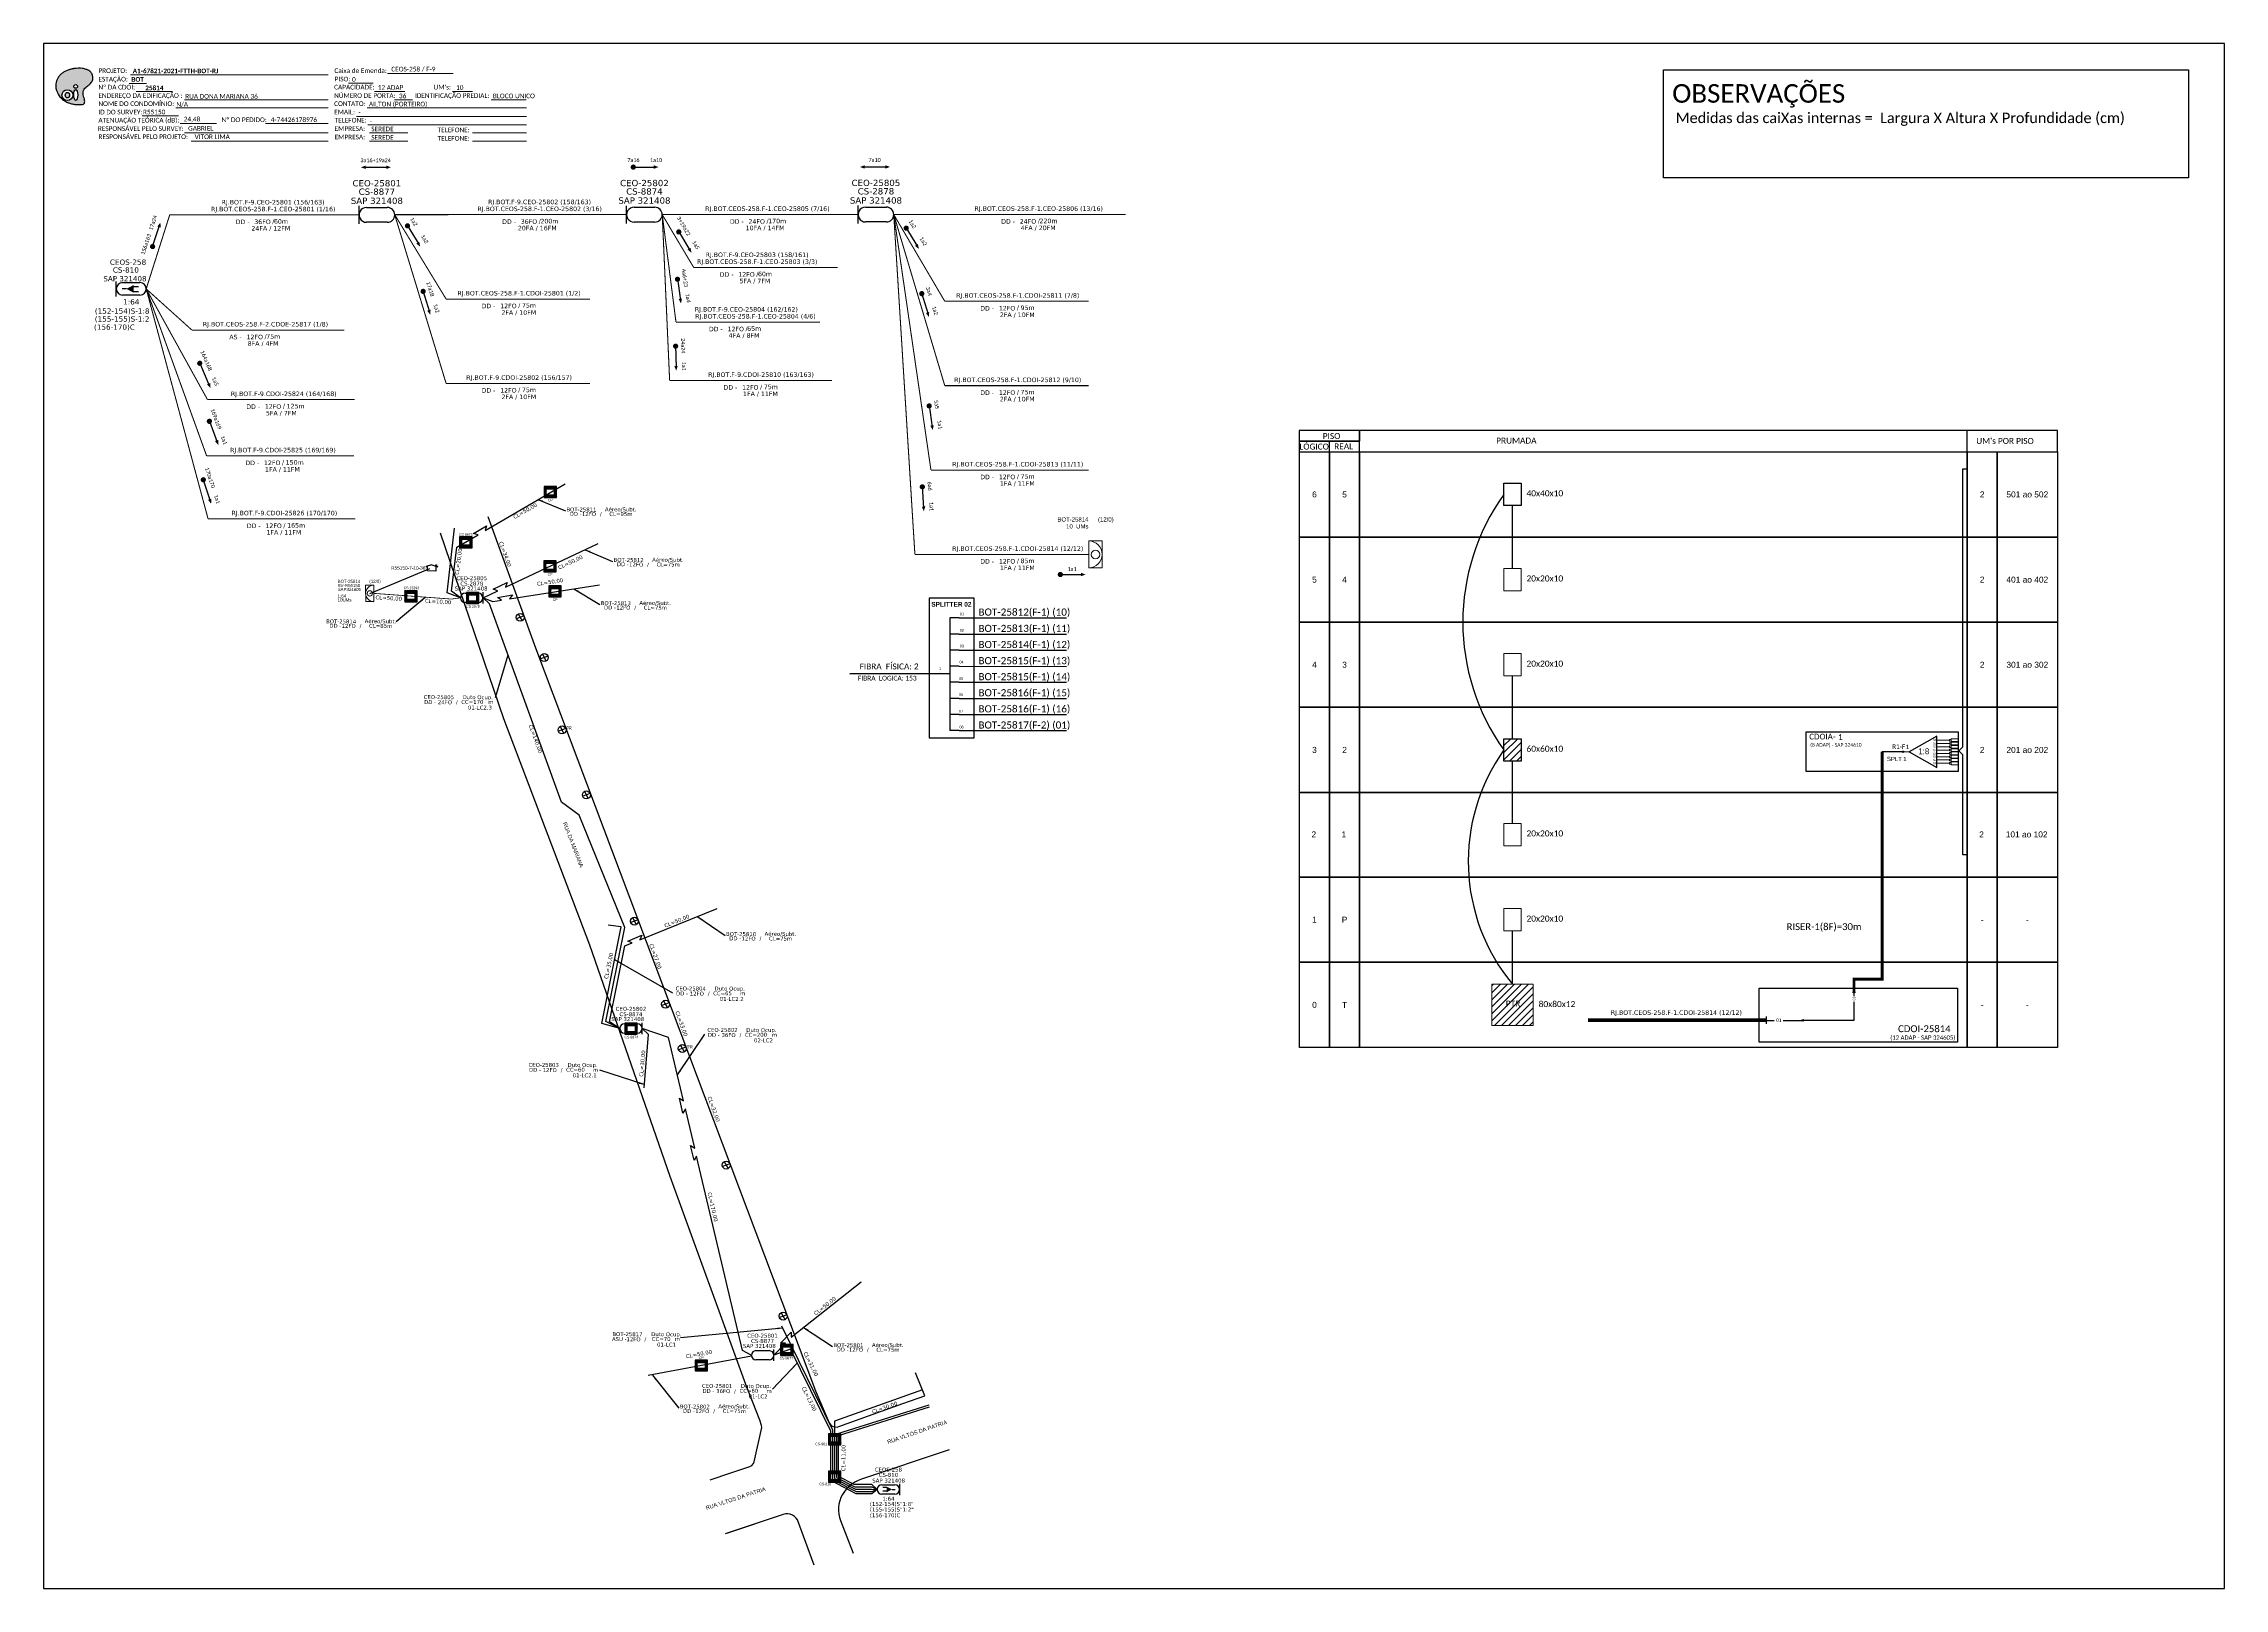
# Paper-space layout 'CDOI-XXXX' of a CAD drawing. Extents: x 0 to 839, y 0 to 594.
# The model-space entities are those that its viewports show. They can reach past a viewport. Long polylines and large blocks are cut down to what shows.
import ezdxf
from ezdxf.enums import TextEntityAlignment as Align

# ---------------------------------------------------------------- set-up
doc = ezdxf.new("R2010")
doc.units = 0
for name, color, linetype in [('10.1-Caixas Subterrâneas', 5, 'Continuous'), ('10.4-Postes', 1, 'Continuous'), ('20.4-CEOS', 1, 'Continuous'), ('20.5-CEO', 1, 'Continuous'), ('CABO OPTICO EXISTENTE', 5, 'Continuous'), ('CAP a instalar', 1, 'Continuous'), ('celulas gpon', 7, 'Continuous'), ('label_cabos', 7, 'Continuous'), ('Legenda', 1, 'Continuous'), ('QUADRA', 7, 'Continuous'), ('SETA', 7, 'Continuous'), ('surveys legendas', 7, 'Continuous')]:
    doc.layers.add(name, color=color, linetype=linetype)
for name, color, linetype, lineweight in [("20.0-LEGENDA DOS CDO'S", 1, 'Continuous', 0), ('20.1-CDO_INTERIOR', 1, 'Continuous', 0), ('40.1-ETIQUETAS', 1, 'Continuous', 20), ('Segmento Logradouro Texto', 7, 'Continuous', 0)]:
    doc.layers.add(name, color=color, linetype=linetype, lineweight=lineweight)
doc.layers.add('DROP DE CLIENTE', color=140, linetype='Continuous', plot=False)
doc.layers.add('EXTRA', color=50, linetype='Continuous', plot=False)
doc.styles.add('ARIAL', font='arial.ttf')
doc.styles.add('DIGICADE', font='arial.ttf')
doc.styles.add('siredit', font='verdana.ttf')
doc.styles.get("Standard").update_dxf_attribs({"font": 'arial.ttf'})
doc.styles.add('WMF-Calibri0', font='calibri.ttf')
doc.styles.add('WMF-Calibri1', font='calibrib.ttf')
doc.linetypes.add('FENCELINE1', pattern='A,0.25,-0.1,[133,ltypeshp.shx,S=0.1,R=0,X=-0.1,Y=0],-0.1,1', length=1.45)
doc.dimstyles.new('CC', dxfattribs={"dimtxt": 1, "dimasz": 2, "dimexe": 0.18, "dimexo": 0.0625, "dimgap": 0.09, "dimtad": 0, "dimdec": 0, "dimrnd": 1, "dimzin": 0, "dimdsep": 46, "dimtxsty": 'siredit', "dimblk": 'NONE', "dimcen": 0, "dimse1": 1, "dimse2": 1, "dimsd1": 1, "dimsd2": 1, "dimclrt": 7, "dimadec": 0, "dimazin": 0, "dimtfac": 1, "dimtdec": 0, "dimtofl": 0, "dimtmove": 0, "dimatfit": 3, "dimfxl": 0, "dimtolj": 1, "dimtzin": 0, "dimarcsym": 0})

# ---------------------------------------------------------------- blocks, each defined once
blk = doc.blocks.new('OI')
h = blk.add_hatch(color=40)
edge = h.paths.add_edge_path()
edge.add_spline(control_points=[(4.35, -0.67), (3.92, -0.99), (3.26, -1.5), (2.81, -2.59), (2.9, -3.5), (3.06, -4.27), (3.31, -4.85), (3.37, -5.39), (3.4, -5.88), (3.2, -6.4), (2.54, -6.61), (1.65, -6.63), (0.55, -6.67), (-0.56, -6.42), (-1.61, -6.14), (-2.77, -5.61), (-3.92, -4.77), (-4.89, -3.7), (-5.34, -2.65), (-5.6, -1.94), (-5.85, -0.96), (-5.71, 0.47), (-5.1, 2.02), (-4.14, 3.02), (-3.3, 3.61), (-2.37, 4.16), (-1.36, 4.44), (-0.56, 4.7), (0.79, 4.85), (2.24, 4.97), (3.79, 4.57), (4.67, 4.21), (5.44, 3.65), (5.76, 2.99), (6.03, 2.21), (6.01, 1.46), (5.72, 0.64), (5.31, 0.08), (4.88, -0.38), (4.51, -0.55), (4.35, -0.67)], knot_values=[0, 0, 0, 0, 1.60434, 2.417191, 3.427595, 4.282808, 4.776746, 5.304182, 5.888771, 6.258406, 6.858137, 7.79129, 8.986195, 10.124242, 11.187857, 12.242908, 13.953784, 15.414161, 16.515391, 17.349188, 17.675853, 19.552021, 21.515531, 22.568638, 23.63245, 24.621084, 25.782718, 26.745347, 27.142653, 29.870543, 31.004649, 31.921532, 32.709589, 33.801391, 34.042471, 35.192333, 35.971461, 36.628871, 37.254359, 37.836911, 37.836911, 37.836911, 37.836911], degree=3, periodic=0)
h.paths.add_polyline_path([(1.13, -0.87, -1), (-0.04, -0.87, -1)], flags=16)
edge = h.paths.add_edge_path(flags=16)
edge.add_ellipse((0.56, -3.59), major_axis=(-0.02, 1.71), ratio=0.361305, start_angle=0, end_angle=360)
h.paths.add_polyline_path([(-0.36, -3.62, -1), (-3.8, -3.62, -1)], flags=16)
edge = h.paths.add_edge_path(flags=0)
edge.add_ellipse((-2.08, -3.62), major_axis=(0, 0.885), ratio=0.758294, start_angle=0, end_angle=360)
at = {"color": 40}
for centre, radius in [((-2.08, -3.62), 1.72), ((0.54, -0.87), 0.587)]:
    blk.add_circle(centre, radius, dxfattribs=at)
blk.add_ellipse((-2.08, -3.62), major_axis=(0, 0.885), ratio=0.758294, start_param=-3.141592653589792, end_param=3.141592653589792, dxfattribs=at)
blk.add_ellipse((0.56, -3.59), major_axis=(-0.02, 1.71), ratio=0.361305, dxfattribs=at)
at = {"color": 40, "start_tangent": (-0.800898, -0.598801), "end_tangent": (-0.800898, -0.598801)}
blk.add_spline([(4.35, -0.67), (3.2, -1.78), (2.9, -2.54), (2.92, -3.55), (3.12, -4.38), (3.28, -4.85), (3.37, -5.37), (3.35, -5.95), (3.2, -6.29), (2.66, -6.55), (1.73, -6.63), (0.54, -6.62), (-0.58, -6.41), (-1.6, -6.11), (-2.56, -5.67), (-3.95, -4.67), (-4.89, -3.56), (-5.37, -2.56), (-5.64, -1.78), (-5.72, -1.46), (-5.63, 0.42), (-4.84, 2.22), (-4.13, 2.99), (-3.27, 3.62), (-2.4, 4.09), (-1.3, 4.47), (-0.37, 4.72), (0.02, 4.77), (2.75, 4.8), (3.85, 4.53), (4.69, 4.16), (5.31, 3.68), (5.85, 2.73), (5.93, 2.5), (5.94, 1.35), (5.67, 0.62), (5.29, 0.08), (4.84, -0.36), (4.35, -0.67)], degree=3, dxfattribs=at)
blk = doc.blocks.new('CARIMBO')
at = {"color": 7, "lineweight": 0}
for points in [[(134.48, -16.3), (159.61, -16.3)], [(35.15, -20.06), (41.7, -20.06)], [(35.66, -16.79), (111.64, -16.79)], [(37.81, -23.14), (51.75, -23.14)], [(119.43, -20.02), (128.92, -20.02)], [(129.48, -23.14), (141.1, -23.14)], [(159.42, -23.14), (167.09, -23.14)], [(40.13, -32.55), (54.07, -32.55)], [(52.97, -29.48), (111.64, -29.48)], [(56.38, -26.37), (111.64, -26.37)], [(122.56, -32.72), (187.83, -32.72)], [(126.6, -29.48), (187.83, -29.48)], [(137.07, -26.37), (144.01, -26.37)], [(174.24, -26.37), (187.8, -26.37)], [(54.67, -35.52), (68.61, -35.52)], [(56.38, -39.07), (111.64, -39.07)], [(126.84, -35.96), (187.83, -35.96)], [(127.45, -39.07), (142.25, -39.07)], [(167.06, -39.07), (187.83, -39.07)], [(58.87, -42.31), (111.64, -42.31)], [(127.45, -42.31), (142.25, -42.31)], [(167.06, -42.31), (187.83, -42.31)]]:
    blk.add_lwpolyline(points, dxfattribs=at)
at = {"color": 7, "xscale": 1.213923925163967, "yscale": 1.213923925163967, "zscale": 1.213923925163967, "rotation": 0.1532896023949059}
blk.add_blockref('OI', (13.86, -20.16), dxfattribs=at)
at = {"color": 7, "lineweight": 0, "style": 'WMF-Calibri0'}
for s, height, p in [('PROJETO:', 1.793, (23.26, -16.04)), ('Caixa de Emenda:', 1.7927, (114.02, -16.04)), ('ESTAÇÃO:', 1.793, (23.26, -19.32)), ('ENDEREÇO DA EDIFICAÇÃO :', 1.7927, (23.26, -25.63)), ('Nº DA CDOI:', 1.7927, (23.26, -22.39)), ('CAPACIDADE:', 1.7927, (113.91, -22.39)), ('NÚMERO DE PORTA:', 1.7927, (113.91, -25.63)), ('PISO:', 1.793, (114.09, -19.28)), ('IDENTIFICAÇÃO PREDIAL:', 1.7927, (144.99, -25.63)), ("UM's:", 1.793, (152.15, -22.39)), ('ATENUAÇÃO TEÓRICA (dB):', 1.7927, (23.26, -35.09)), ('NOME DO CONDOMÍNIO:', 1.7927, (23.26, -28.74)), ('ID DO SURVEY:', 1.7927, (23.26, -31.97)), ('CONTATO:', 1.793, (113.91, -28.74)), ('EMAIL:', 1.793, (113.91, -31.97)), ('TELEFONE:', 1.793, (114.09, -35.09)), ('RESPONSÁVEL PELO SURVEY:', 1.7927, (23.02, -38.32)), ('RESPONSÁVEL PELO PROJETO:', 1.7927, (23.26, -41.44)), ('EMPRESA:', 1.793, (114.09, -38.32)), ('EMPRESA:', 1.793, (114.09, -41.56)), ('TELEFONE:', 1.793, (153.7, -38.83)), ('TELEFONE:', 1.793, (153.7, -42.06))]:
    blk.add_text(s, height=height, dxfattribs=at).set_placement(p)
at = {"color": 7, "lineweight": 0, "flags": 8}
for tag, p, style in [('PROJ', (36.46, -16.13), 'WMF-Calibri1'), ('CEOS-XX', (135.87, -15.46), 'WMF-Calibri0'), ('EST', (35.94, -19.41), 'WMF-Calibri1'), ('LOGRADOURO', (56.65, -25.91), 'WMF-Calibri0'), ('PISO_PTR', (120.78, -19.42), 'WMF-Calibri0'), ('CAPAC.', (130.66, -22.52), 'WMF-Calibri0'), ('N°', (138.85, -25.77), 'WMF-Calibri0'), ("UC'S", (160.78, -22.54), 'WMF-Calibri0'), ('N°PREDIO', (174.94, -25.77), 'WMF-Calibri0'), ('_ID_', (40.39, -31.94), 'WMF-Calibri0'), ('NOME_DO_COND.', (53.23, -29.02), 'WMF-Calibri0'), ('O_POTEN', (56.06, -34.68), 'WMF-Calibri0'), ('EMAIL', (123.26, -32.12), 'WMF-Calibri0'), ('NOME_DO_CONTATO', (127.3, -28.89), 'WMF-Calibri0'), ('RES_SURVEY', (57.78, -38.23), 'WMF-Calibri0'), ('RES_PROJ', (60.27, -41.47), 'WMF-Calibri0'), ('TELEFONE', (127.55, -35.36), 'WMF-Calibri0'), ('EMP_RESP_SURVEY', (128.16, -38.47), 'WMF-Calibri0'), ('EMP_RESP_PROJ', (128.16, -41.71), 'WMF-Calibri0'), ('CONT_RESP_SURVEY', (167.76, -38.47), 'WMF-Calibri0'), ('CONT_RESP_PROJ', (167.76, -41.71), 'WMF-Calibri0')]:
    blk.add_attdef(tag, p, '', height=1.79, dxfattribs=dict(at, style=style))
at = {"color": 7, "lineweight": 0, "style": 'WMF-Calibri1', "flags": 8}
blk.add_attdef("N° CDO'S", text='', height=1.79, dxfattribs=at).set_placement((44.78, -22.68), align=Align.CENTER)
blk = doc.blocks.new('ETIQUETA_RS5F')
at = {"layer": '40.1-ETIQUETAS', "color": 0, "style": 'siredit'}
blk.add_text('/', height=1.5, dxfattribs=at).set_placement((1.58, -1.95), align=Align.MIDDLE_RIGHT)
for tag, p in [('ETIQUETA_R_SECUNDARIA', (1.21, 2.1)), ('ETIQUETA_R_PRIMARIA', (1.21, 4.1)), ('F_ATIVAS/F_MORTAS', (1.14, -4.24))]:
    blk.add_attdef(tag, text='', height=1.5, dxfattribs=at).set_placement(p, align=Align.MIDDLE_CENTER)
for tag, p in [('TIPO_CABO', (-6.58, -2.12)), ('CAP_CABO', (0.4, -2.09))]:
    blk.add_attdef(tag, text='', height=1.5, dxfattribs=at).set_placement(p, align=Align.MIDDLE_RIGHT)
for tag, p in [('FUSÃO_1', (0.85, -8.39)), ('FUSÃO_2', (0.85, -10.6)), ('FUSÃO_3', (0.85, -12.93)), ('FUSÃO_4', (0.85, -15.14)), ('FUSÃO_5', (0.85, -17.16))]:
    blk.add_attdef(tag, text='', height=1.5, dxfattribs=at).set_placement(p, align=Align.CENTER)
blk.add_attdef('METROS', text='', height=1.5, dxfattribs=at).set_placement((2.14, -1.95), align=Align.MIDDLE_LEFT)
blk = doc.blocks.new('POSTE_CELULA_9')
at = {"layer": '10.4-Postes', "color": 10}
for points in [[(-98.28, 125.14), (-100.92, 124.16)], [(-100.27, 125.89), (-98.93, 123.41)]]:
    blk.add_lwpolyline(points, dxfattribs=at)
blk.add_circle((-99.6, 124.65), 1.41, dxfattribs=at)
blk = doc.blocks.new('*X59')
at = {"color": 0, "linetype": 'Continuous'}
for p, q in [((-1.25, 0.34099), (-0.49099, 1.1)), ((-1.25, 0.517767), (-0.667767, 1.1)), ((-1.25, 0.694544), (-0.844544, 1.1)), ((-1.25, 0.87132), (-1.02132, 1.1)), ((-1.25, 1.048097), (-1.198097, 1.1)), ((-1.25, 0.164214), (-0.8035, 0.610714)), ((-1.25, -0.012563), (-0.8035, 0.433937)), ((-1.25, -0.18934), (-0.8035, 0.25716)), ((-1.25, -0.366117), (-0.8035, 0.080383)), ((-0.789214, 0.625), (-0.314214, 1.1)), ((-0.612437, 0.625), (-0.137437, 1.1)), ((-0.43566, 0.625), (0.03934, 1.1)), ((-0.258883, 0.625), (0.216117, 1.1)), ((-0.082107, 0.625), (0.392893, 1.1)), ((0.09467, 0.625), (0.56967, 1.1)), ((0.271447, 0.625), (0.746447, 1.1)), ((0.448223, 0.625), (0.923223, 1.1)), ((0.625, 0.625), (1.1, 1.1)), ((0.801777, 0.625), (1.25, 1.073223)), ((0.8035, 0.449947), (1.25, 0.896447)), ((0.8035, 0.27317), (1.25, 0.71967)), ((0.8035, 0.096393), (1.25, 0.542893)), ((0.8035, -0.080383), (1.25, 0.366117)), ((0.8035, -0.25716), (1.25, 0.18934)), ((0.8035, -0.433937), (1.25, 0.012563)), ((-1.25, -0.542893), (-0.8035, -0.096393)), ((-1.25, -0.71967), (-0.8035, -0.27317)), ((-1.25, -0.896447), (-0.8035, -0.449947)), ((-1.25, -1.073223), (-0.801777, -0.625)), ((-1.1, -1.1), (-0.625, -0.625)), ((-0.923223, -1.1), (-0.448223, -0.625)), ((-0.746447, -1.1), (-0.271447, -0.625)), ((-0.56967, -1.1), (-0.09467, -0.625)), ((-0.392893, -1.1), (0.082107, -0.625)), ((-0.216117, -1.1), (0.258883, -0.625)), ((-0.03934, -1.1), (0.43566, -0.625)), ((0.137437, -1.1), (0.612437, -0.625)), ((0.314214, -1.1), (0.789214, -0.625)), ((0.49099, -1.1), (1.25, -0.34099)), ((0.667767, -1.1), (1.25, -0.517767)), ((0.8035, -0.610714), (1.25, -0.164214)), ((0.844544, -1.1), (1.25, -0.694544)), ((1.02132, -1.1), (1.25, -0.87132)), ((1.198097, -1.1), (1.25, -1.048097))]:
    blk.add_line(p, q, dxfattribs=at)
blk = doc.blocks.new('MANHOLE_MQ')
at = {"color": 0, "linetype": 'Continuous'}
for p, q in [((0.0000062, 0.0000057), (-0.0000063, 0.0000057)), ((-0.0000063, 0.0000057), (-0.0000063, -0.0000053)), ((-0.000004, 0.0000033), (0.000004, 0.0000033)), ((-0.000004, -0.0000029), (-0.000004, 0.0000033)), ((0.000004, 0.0000033), (0.000004, -0.0000029)), ((0.0000062, -0.0000053), (0.0000062, 0.0000057)), ((-0.0000063, -0.0000053), (0.0000062, -0.0000053)), ((0.000004, -0.0000029), (-0.000004, -0.0000029)), ((0.000004, -0.0000029), (0.000004, -0.0000029))]:
    blk.add_line(p, q, dxfattribs=at)
at = {"color": 0, "linetype": 'Continuous', "xscale": 5e-06, "yscale": 5e-06, "zscale": 1e-05}
blk.add_blockref('*X59', (0, 0.0000002), dxfattribs=at)
blk = doc.blocks.new('SURVEY_SURVEY')
for p, q in [((0, 0.0000152), (-0.0000151, 0.0000108)), ((-0.0000151, 0.0000108), (-0.0000104, 0.0000108)), ((-0.0000103, 0), (-0.0000103, 0.0000108)), ((0.0000103, 0), (-0.0000103, 0)), ((0, 0.0000152), (0.0000151, 0.0000108)), ((0.0000101, 0.0000159), (0.0000117, 0.0000159)), ((0.0000101, 0.0000123), (0.0000101, 0.0000159)), ((0.0000151, 0.0000108), (0.0000103, 0.0000108)), ((0.0000103, 0.0000108), (0.0000103, 0)), ((0.0000117, 0.0000159), (0.0000117, 0.0000119))]:
    blk.add_line(p, q)
blk = doc.blocks.new('*U119')
at = {"layer": '20.4-CEOS', "color": 7, "style": 'siredit'}
for tag, p in [('FIBRAS_SPLITTER', (0, 0)), ('FIBRAS_TOP_C', (0, -4.13)), ('RESERVA_FINAIS', (0, -5.46))]:
    blk.add_attdef(tag, p, '', height=1.01, dxfattribs=at)
for tag, p, flags in [('QTDE', (0, -9.4), 1), ('ID_ATIVIDADE', (0, -6.77), 3), ('FATOR', (0, -8.09), 1), ('FID', (0, -10.71), 1)]:
    blk.add_attdef(tag, p, '', height=1.01, dxfattribs=dict(at, flags=flags))
blk = doc.blocks.new('*U120')
at = {"layer": '20.4-CEOS', "color": 7, "style": 'siredit'}
blk.add_attdef('FIBRAS_SPLITTER', (0, 0), '', height=1.01, dxfattribs=at)
for tag, p, flags in [('QTDE', (0, -4.11), 1), ('ID_ATIVIDADE', (0, -1.48), 3), ('FATOR', (0, -2.79), 3), ('FID', (0, -5.42), 1)]:
    blk.add_attdef(tag, p, '', height=1.01, dxfattribs=dict(at, flags=flags))
blk = doc.blocks.new('_None')
blk = doc.blocks.new('LEGENDA DOS CABOS')
at = {"layer": 'EXTRA', "color": 0, "style": 'siredit'}
for tag, p in [('ID', (4.6, 0.97)), ('XX', (9.03, 0.97))]:
    blk.add_attdef(tag, text='', height=0.48, rotation=359.69, dxfattribs=at).set_placement(p, align=Align.MIDDLE_CENTER)
at = {"layer": 'Legenda', "color": 0, "style": 'siredit'}
for tag, p in [('TIPO_CABO', (1.31, 0)), ('CABO', (4.69, -0.05)), ('/', (6.81, -0.05)), ('METROS', (10.03, -0.05))]:
    blk.add_attdef(tag, text='', height=0.8, rotation=359.69, dxfattribs=at).set_placement(p, align=Align.MIDDLE_CENTER)
blk = doc.blocks.new('Inst CB DT OCUP CFOA-SM-ASU-120-S-12')
at = {"layer": 'label_cabos', "color": 0, "style": 'siredit'}
for tag, flags, p in [('ID_ATIVIDADE', 3, (1.31, 2.67)), ('FATOR', 1, (11.56, 2.55))]:
    blk.add_attdef(tag, text='', height=1, rotation=359.69, dxfattribs=dict(at, flags=flags)).set_placement(p, align=Align.MIDDLE_CENTER)
for tag, p in [('TIPO_CABO', (1.26, 0)), ('DESTINO_CABO', (3.13, 1.26)), ('CABO', (4.69, -0.05)), ('/', (7.71, -0.05)), ('LANCE', (10.91, 0)), ('TIPO_CABO', (13.11, 1.24)), ('UND', (15.96, 0)), ('FID', (13.15, -1.41))]:
    blk.add_attdef(tag, text='', height=1, rotation=359.69, dxfattribs=at).set_placement(p, align=Align.MIDDLE_CENTER)
blk.add_attdef('QTDE', (12.43, -0.47), '', height=1, rotation=359.69, dxfattribs=at)
blk = doc.blocks.new('Inst CB DT OCUP CFOA-SM-DD-G-24')
at = {"layer": 'label_cabos', "color": 0, "style": 'siredit'}
for tag, flags, p in [('ID_ATIVIDADE', 3, (1.31, 2.67)), ('FATOR', 1, (11.56, 2.55))]:
    blk.add_attdef(tag, text='', height=1, rotation=359.69, dxfattribs=dict(at, flags=flags)).set_placement(p, align=Align.MIDDLE_CENTER)
for tag, p in [('TIPO_CABO', (1.11, 0)), ('DESTINO_CABO', (3.13, 1.26)), ('CABO', (4.69, -0.05)), ('/', (7.71, -0.05)), ('LANCE', (10.41, 0.02)), ('TIPO_CABO', (13.11, 1.24)), ('UND', (16.46, 0)), ('FID', (13.65, -1.41))]:
    blk.add_attdef(tag, text='', height=1, rotation=359.69, dxfattribs=at).set_placement(p, align=Align.MIDDLE_CENTER)
blk.add_attdef('QTDE', (11.93, -0.45), '', height=1, rotation=359.69, dxfattribs=at)
blk = doc.blocks.new('Inst CB DT OCUP CFOA-SM-DD-S-36')
at = {"layer": 'label_cabos', "color": 0, "style": 'siredit'}
for tag, flags, p in [('ID_ATIVIDADE', 3, (1.31, 2.67)), ('FATOR', 1, (11.56, 2.55))]:
    blk.add_attdef(tag, text='', height=1, rotation=359.69, dxfattribs=dict(at, flags=flags)).set_placement(p, align=Align.MIDDLE_CENTER)
for tag, p in [('TIPO_CABO', (1.11, 0)), ('DESTINO_CABO', (3.13, 1.26)), ('CABO', (4.69, -0.05)), ('/', (7.71, -0.05)), ('LANCE', (10.41, 0.02)), ('TIPO_CABO', (13.11, 1.24)), ('UND', (16.46, 0)), ('FID', (13.65, -1.41))]:
    blk.add_attdef(tag, text='', height=1, rotation=359.69, dxfattribs=at).set_placement(p, align=Align.MIDDLE_CENTER)
blk.add_attdef('QTDE', (11.93, -0.45), '', height=1, rotation=359.69, dxfattribs=at)
blk = doc.blocks.new('Inst CB DT OCUP CFOA-SM-DD-S-12')
at = {"layer": 'label_cabos', "color": 0, "style": 'siredit'}
for tag, flags, p in [('ID_ATIVIDADE', 3, (1.31, 2.67)), ('FATOR', 1, (11.56, 2.55))]:
    blk.add_attdef(tag, text='', height=1, rotation=359.69, dxfattribs=dict(at, flags=flags)).set_placement(p, align=Align.MIDDLE_CENTER)
for tag, p in [('TIPO_CABO', (1.11, 0)), ('DESTINO_CABO', (3.13, 1.26)), ('CABO', (4.69, -0.05)), ('/', (7.71, -0.05)), ('LANCE', (10.41, 0.02)), ('TIPO_CABO', (13.11, 1.24)), ('UND', (16.46, 0)), ('FID', (13.65, -1.41))]:
    blk.add_attdef(tag, text='', height=1, rotation=359.69, dxfattribs=at).set_placement(p, align=Align.MIDDLE_CENTER)
blk.add_attdef('QTDE', (11.93, -0.45), '', height=1, rotation=359.69, dxfattribs=at)
blk = doc.blocks.new('SPLT_1-8_SC-APC')
at = {"color": 1, "lineweight": 0}
blk.add_lwpolyline([(-17.04, -7.55), (-19.26, -7.55)], dxfattribs=at)
at = {"color": 1}
blk.add_lwpolyline([(-7.37, -2.1), (-17.04, -7.55), (-7.37, -13), (-7.37, -2.1)], dxfattribs=at)
at = {"color": 3, "lineweight": 0}
for points in [[(-2.99, -3.51), (-7.37, -3.51)], [(-7.37, -4.66), (-2.99, -4.66)], [(-7.37, -5.82), (-2.99, -5.82)], [(-7.37, -6.97), (-2.99, -6.97)], [(-2.41, -3.02), (-2.41, -4)], [(-2.41, -3.02), (0, -3.02)], [(-2.41, -4), (0, -4)], [(-2.41, -4.17), (-2.41, -5.16)], [(-2.41, -4.17), (0, -4.17)], [(-2.41, -5.16), (0, -5.16)], [(-2.41, -5.32), (-2.41, -6.31)], [(-2.41, -5.32), (0, -5.32)], [(-2.41, -6.31), (0, -6.31)], [(-2.41, -6.48), (-2.41, -7.46)], [(-2.41, -6.48), (0, -6.48)], [(-2.41, -7.46), (0, -7.46)], [(-7.37, -8.12), (-2.99, -8.12)], [(-7.37, -9.28), (-2.99, -9.28)], [(-7.37, -10.43), (-2.99, -10.43)], [(-7.37, -11.58), (-2.99, -11.58)], [(-2.41, -7.63), (-2.41, -8.62)], [(-2.41, -7.63), (0, -7.63)], [(-2.41, -8.62), (0, -8.62)], [(-2.41, -8.78), (-2.41, -9.77)], [(-2.41, -8.78), (0, -8.78)], [(-2.41, -9.77), (0, -9.77)], [(-2.41, -9.94), (-2.41, -10.92)], [(-2.41, -9.94), (0, -9.94)], [(-2.41, -10.92), (0, -10.92)], [(-2.41, -11.09), (-2.41, -12.08)], [(-2.41, -11.09), (0, -11.09)], [(-2.41, -12.08), (0, -12.08)]]:
    blk.add_lwpolyline(points, dxfattribs=at)
for points in [[(-2.99, -3.22), (-2.41, -3.22), (-2.41, -3.8), (-2.99, -3.8)], [(-2.99, -4.38), (-2.41, -4.38), (-2.41, -4.95), (-2.99, -4.95)], [(-2.99, -5.53), (-2.41, -5.53), (-2.41, -6.1), (-2.99, -6.1)], [(-2.99, -6.68), (-2.41, -6.68), (-2.41, -7.26), (-2.99, -7.26)], [(-2.99, -7.84), (-2.41, -7.84), (-2.41, -8.41), (-2.99, -8.41)], [(-2.99, -8.99), (-2.41, -8.99), (-2.41, -9.56), (-2.99, -9.56)], [(-2.99, -10.14), (-2.41, -10.14), (-2.41, -10.72), (-2.99, -10.72)], [(-2.99, -11.3), (-2.41, -11.3), (-2.41, -11.87), (-2.99, -11.87)]]:
    blk.add_lwpolyline(points, close=True, dxfattribs=at)
at = {"color": 1, "style": 'ARIAL'}
for s, height, p in [('1:8', 2, (-13.91, -8.4)), ('S1', 0.75, (-8.74, -3.78)), ('S2', 0.75, (-8.74, -4.97)), ('S3', 0.75, (-8.74, -6.18)), ('S4', 0.75, (-8.74, -7.36)), ('S5', 0.75, (-8.74, -8.57)), ('S6', 0.75, (-8.74, -9.69)), ('S7', 0.75, (-8.74, -10.78)), ('S8', 0.75, (-8.74, -11.9))]:
    blk.add_text(s, height=height, dxfattribs=at).set_placement(p)

msp = doc.modelspace()

# ---------------------------------------------------------------- hatches: boundary and pattern name
h = msp.add_hatch()
h.set_pattern_fill('ANSI31', color=1, scale=0.6)
h.set_pattern_definition([(45, (-465.0471, 86.4238), (-1.3470384, 1.3470384), [])])
h.paths.add_polyline_path([(472.21, 1031.75), (472.21, 1023.13), (478.83, 1023.13), (478.83, 1031.75)])
h = msp.add_hatch(color=3)
h.dxf.hatch_style = 1
edge = h.paths.add_edge_path()
edge.add_arc((625.63, 1026.73), 0.282, 0, 360)
h = msp.add_hatch()
h.set_pattern_fill('ANSI31', color=1, scale=0.6)
h.set_pattern_definition([(45, (-308.9905, 3608.552), (-1.3470384, 1.3470384), [])])
h.paths.add_polyline_path([(483.42, 921.49), (483.42, 937.3), (467.61, 937.3), (467.61, 921.49)])
h.paths.add_polyline_path([(472.35, 928.12), (479.15, 928.12), (479.15, 931.6), (472.35, 931.6)], flags=24)
h = msp.add_hatch(color=3)
h.dxf.hatch_style = 1
edge = h.paths.add_edge_path()
edge.add_arc((587.12, 923.43), 0.32, 0, 360)

# ---------------------------------------------------------------- linework, layer by layer
at = {"color": 7, "linetype": 'Continuous'}
for p, q in [((259.16, 1078.28), (259.16, 1034.85)), ((262.68, 1078.28), (259.16, 1078.28)), ((262.68, 1072), (259.16, 1072)), ((262.68, 1065.81), (259.16, 1065.81)), ((255.51, 1056.86), (259.14, 1056.86)), ((262.68, 1059.59), (259.16, 1059.59)), ((262.68, 1053.42), (259.16, 1053.42)), ((262.68, 1047.26), (259.16, 1047.26)), ((262.68, 1041.07), (259.16, 1041.07)), ((262.68, 1034.85), (259.16, 1034.85))]:
    msp.add_line(p, q, dxfattribs=at)
at = {"color": 10, "linetype": 'Continuous'}
for p, q in [((262.68, 1078.28), (304.05, 1078.27)), ((262.68, 1072), (304.05, 1071.99)), ((262.68, 1065.81), (304.05, 1065.79)), ((262.68, 1059.59), (304.05, 1059.57)), ((262.68, 1053.44), (304.05, 1053.42)), ((262.68, 1047.26), (304.05, 1047.24)), ((262.68, 1041.07), (304.05, 1041.06)), ((262.68, 1034.85), (304.05, 1034.84))]:
    msp.add_line(p, q, dxfattribs=at)
at = {"color": 1, "linetype": 'Continuous', "lineweight": 60}
msp.add_line((255.51, 1056.86), (220.73, 1056.75), dxfattribs=at)
for points in [[(-89.32, 705.02), (749.25, 705.02), (749.25, 1299.02), (-89.32, 1299.02), (-89.32, 705.02)], [(416.67, 1142.04), (685.04, 1142.04), (685.04, 1150.26), (416.67, 1150.26), (416.67, 1150.26), (416.67, 1146.15)], [(650.29, 1142.04), (650.29, 1150.26)], [(405.1, 1142.04), (405.1, 1146.15)]]:
    msp.add_lwpolyline(points)
at = {"color": 7}
for points in [[(533.51, 1288.91), (735.49, 1288.91), (735.49, 1247.35), (533.51, 1247.35)], [(251.19, 1032.07), (268.47, 1032.07), (268.47, 1085.73), (251.19, 1085.73)]]:
    msp.add_lwpolyline(points, close=True, dxfattribs=at)
at = {"color": 7, "lineweight": 0}
msp.add_lwpolyline([(-4.01, 1268.26), (20.14, 1268.26)], dxfattribs=at)
for points, const_width in [([(136.92, 1251.54, 1), (137.92, 1251.54, 1)], 0.999), ([(154.84, 1227.11, 1), (154.98, 1226.12, 1)], 1), ([(-47.57, 1220.5, 1), (-47.26, 1221.45, 1)], 0.999), ([(154.36, 1208.91, 1), (154.5, 1207.92, 1)], 1)]:
    msp.add_lwpolyline(points, format="xyb", close=True, dxfattribs=dict(const_width=const_width))
at = {"color": 8}
for points, const_width in [([(50.35, 1229.37, 1), (50.87, 1228.51, 1)], 1), ([(242.1, 1228.49, 1), (242.62, 1227.64, 1)], 1), ([(56.47, 1204.22, 1), (56.76, 1203.27, 1)], 1), ([(248.21, 1203.35, 1), (248.51, 1202.39, 1)], 1), ([(153.69, 1183.16, 1), (153.71, 1182.17, 1)], 1), ([(-29.49, 1176.56, 1), (-29.09, 1175.65, 1)], 0.999), ([(251.14, 1160.21, 1), (251.28, 1159.22, 1)], 1), ([(-25.76, 1154.26, 1), (-25.41, 1153.32, 1)], 0.999), ([(-28.07, 1131.79, 1), (-27.77, 1130.84, 1)], 0.999)]:
    msp.add_lwpolyline(points, format="xyb", close=True, dxfattribs=dict(at, const_width=const_width))
at = {"color": 7, "true_color": 0xffffff, "const_width": 1}
msp.add_lwpolyline([(154.65, 1227.04, 1), (155.17, 1226.19, 1)], format="xyb", close=True, dxfattribs=at)
for points in [[(393.52, 1146.15), (416.67, 1146.15), (416.67, 1150.26), (393.52, 1150.26)], [(393.52, 1142.04), (416.67, 1142.04), (416.67, 1146.15), (393.52, 1146.15)], [(393.56, 1142.04), (405.13, 1142.04), (405.13, 1109.3), (393.56, 1109.3)], [(405.13, 1142.04), (416.7, 1142.04), (416.7, 1109.3), (405.13, 1109.3)], [(416.7, 1142.04), (650.32, 1142.04), (650.32, 1109.3), (416.7, 1109.3)], [(650.32, 1142.04), (661.89, 1142.04), (661.89, 1109.3), (650.32, 1109.3)], [(661.89, 1142.04), (685.04, 1142.04), (685.04, 1109.3), (661.89, 1109.3)], [(472.21, 1129.98), (478.83, 1129.98), (478.83, 1121.36), (472.21, 1121.36)], [(393.56, 1109.3), (405.13, 1109.3), (405.13, 1076.55), (393.56, 1076.55)], [(405.13, 1109.3), (416.7, 1109.3), (416.7, 1076.55), (405.13, 1076.55)], [(416.7, 1109.3), (650.32, 1109.3), (650.32, 1076.55), (416.7, 1076.55)], [(650.32, 1109.3), (661.89, 1109.3), (661.89, 1076.55), (650.32, 1076.55)], [(661.89, 1109.3), (685.04, 1109.3), (685.04, 1076.55), (661.89, 1076.55)], [(393.56, 1076.55), (405.13, 1076.55), (405.13, 1043.81), (393.56, 1043.81)], [(405.13, 1076.55), (416.7, 1076.55), (416.7, 1043.81), (405.13, 1043.81)], [(416.7, 1076.55), (650.32, 1076.55), (650.32, 1043.81), (416.7, 1043.81)], [(650.32, 1076.55), (661.89, 1076.55), (661.89, 1043.81), (650.32, 1043.81)], [(661.89, 1076.55), (685.04, 1076.55), (685.04, 1043.81), (661.89, 1043.81)], [(393.56, 1043.81), (405.13, 1043.81), (405.13, 1011.06), (393.56, 1011.06)], [(405.13, 1043.81), (416.7, 1043.81), (416.7, 1011.06), (405.13, 1011.06)], [(416.7, 1043.81), (650.32, 1043.81), (650.32, 1011.06), (416.7, 1011.06)], [(650.32, 1043.81), (661.89, 1043.81), (661.89, 1011.06), (650.32, 1011.06)], [(661.89, 1043.81), (685.04, 1043.81), (685.04, 1011.06), (661.89, 1011.06)], [(393.56, 1011.06), (405.13, 1011.06), (405.13, 978.51), (393.56, 978.51)], [(405.13, 1011.06), (416.7, 1011.06), (416.7, 978.51), (405.13, 978.51)], [(416.7, 1011.06), (650.32, 1011.06), (650.32, 978.51), (416.7, 978.51)], [(650.32, 1011.06), (661.89, 1011.06), (661.89, 978.51), (650.32, 978.51)], [(661.89, 1011.06), (685.04, 1011.06), (685.04, 978.51), (661.89, 978.51)], [(393.56, 978.51), (405.13, 978.51), (405.13, 945.76), (393.56, 945.76)], [(405.13, 978.51), (416.7, 978.51), (416.7, 945.76), (405.13, 945.76)], [(416.7, 978.51), (650.32, 978.51), (650.32, 945.76), (416.7, 945.76)], [(650.32, 978.51), (661.89, 978.51), (661.89, 945.76), (650.32, 945.76)], [(661.89, 978.51), (685.04, 978.51), (685.04, 945.76), (661.89, 945.76)], [(393.56, 945.76), (405.13, 945.76), (405.13, 913.02), (393.56, 913.02)], [(405.13, 945.76), (416.7, 945.76), (416.7, 913.02), (405.13, 913.02)], [(416.7, 945.76), (650.32, 945.76), (650.32, 913.02), (416.7, 913.02)], [(650.32, 945.76), (661.89, 945.76), (661.89, 913.02), (650.32, 913.02)], [(661.89, 945.76), (685.04, 945.76), (685.04, 913.02), (661.89, 913.02)]]:
    msp.add_lwpolyline(points, close=True)
at = {"color": 3}
for points in [[(650.3, 987.15), (648.65, 987.15), (648.65, 1025.58), (647.08, 1027.09), (648.65, 1028.6), (648.65, 1135.52), (650.3, 1135.52)], [(475.52, 1097.23), (475.52, 1121.36)], [(475.52, 1031.75), (475.52, 1055.87)], [(475.52, 999.19), (475.52, 1023.13)], [(475.52, 937.3), (475.52, 957.83)], [(573.22, 923.43), (576.13, 923.43)], [(579.53, 923.43), (587.12, 923.43), (587.12, 923.43)]]:
    msp.add_lwpolyline(points, dxfattribs=at)
at = {"color": 7, "const_width": 1}
for points in [[(248.54, 1129.09, 1), (248.6, 1128.09, 1)], [(301.14, 1094.87, 1), (302.14, 1094.87, 1)]]:
    msp.add_lwpolyline(points, format="xyb", close=True, dxfattribs=at)
at = {"color": 0, "lineweight": 0}
for points in [[(472.21, 1097.23), (478.83, 1097.23), (478.83, 1088.61), (472.21, 1088.61)], [(472.21, 1064.49), (478.83, 1064.49), (478.83, 1055.87), (472.21, 1055.87)], [(472.21, 999.19), (478.83, 999.19), (478.83, 990.57), (472.21, 990.57)], [(472.21, 966.45), (478.83, 966.45), (478.83, 957.83), (472.21, 957.83)]]:
    msp.add_lwpolyline(points, close=True, dxfattribs=at)
at = {"color": 1}
for points in [[(472.21, 1031.75), (478.83, 1031.75), (478.83, 1023.13), (472.21, 1023.13)], [(588.41, 1034.33), (646.85, 1034.33), (646.85, 1019.11), (588.41, 1019.11)], [(570.38, 935.79), (646.57, 935.79), (646.57, 915.11), (570.38, 915.11)]]:
    msp.add_lwpolyline(points, close=True, dxfattribs=at)
at = {"color": 5, "const_width": 1.1}
msp.add_lwpolyline([(617.65, 1026.73), (617.65, 939.27), (606.82, 939.27), (606.84, 934.22)], dxfattribs=at)
at = {"color": 5}
for points in [[(625.63, 1026.73), (617.65, 1026.73)], [(606.21, 934.22), (607.46, 934.22)], [(606.82, 934.22), (606.82, 932.77)], [(606.82, 930.62), (606.8, 923.43), (587.12, 923.43)]]:
    msp.add_lwpolyline(points, dxfattribs=at)
at = {"color": 1, "lineweight": 0}
msp.add_lwpolyline([(467.61, 937.3), (483.42, 937.3), (483.42, 921.49), (467.61, 921.49)], close=True, dxfattribs=at)
at = {"color": 1, "const_width": 1.32}
msp.add_lwpolyline([(504.53, 923.51), (573.22, 923.51)], dxfattribs=at)
at = {"color": 1}
msp.add_lwpolyline([(573.22, 922.06), (573.22, 924.9)], dxfattribs=at)
at = {"color": 6}
msp.add_lwpolyline([(249.57, 779.09), (245.98, 787.91)], dxfattribs=at)
at = {"color": 3}
for centre, radius in [((625.63, 1026.73), 0.282), ((587.12, 923.43), 0.32)]:
    msp.add_circle(centre, radius, dxfattribs=at)
for centre, radius, start, end in [((540.6, 1076.55), 84.2, 144.31703, 215.68297), ((532.53, 984.52), 74.03, 144.57122, 219.63605)]:
    msp.add_arc(centre, radius, start, end, dxfattribs=at)
for p in [(393.56, 1109.3), (393.56, 1076.55), (393.56, 1043.81), (393.56, 1011.06), (393.56, 978.51), (393.56, 945.76)]:
    msp.add_point(p)
msp.add_solid([(159.43, 1220.49), (159.82, 1218.57), (158.29, 1219.79)])
at = {"layer": '20.1-CDO_INTERIOR', "color": 1, "lineweight": 18}
for points in [[(317.71, 1097.45), (317.71, 1107.78), (312.55, 1107.78), (312.55, 1097.45)], [(34.52, 1084.44), (34.51, 1090.81), (37.7, 1090.81), (37.7, 1084.44)]]:
    msp.add_lwpolyline(points, close=True, dxfattribs=at)
for centre, radius in [((315.13, 1102.61), 1.65), ((36.11, 1087.62), 1.02)]:
    msp.add_circle(centre, radius, dxfattribs=at)
for centre, radius, start, end in [((312.55, 1102.61), 5.17, 270, 90), ((37.7, 1087.62), 3.19, 90.02759, 270.02759)]:
    msp.add_arc(centre, radius, start, end, dxfattribs=at)
at = {"layer": '20.4-CEOS', "color": 7}
for p, q in [((-58.98, 1207.11), (-52.27, 1207.11)), ((-52.27, 1202.32), (-58.98, 1202.32)), ((233.02, 744.86), (238.04, 744.86)), ((238.04, 741.29), (233.02, 741.29))]:
    msp.add_line(p, q, dxfattribs=at)
for points in [[(-61.37, 1201.83), (-61.37, 1207.6)], [(-57.48, 1204.71), (-59.09, 1204.71)], [(-54.83, 1205.66), (-52.79, 1205.66)], [(-54.83, 1203.67), (-52.79, 1203.67)], [(234.93, 743.85), (233.41, 743.85)], [(234.93, 742.36), (233.41, 742.36)], [(236.91, 743.07), (238.12, 743.07)], [(239.82, 745.23), (239.82, 740.92)]]:
    msp.add_lwpolyline(points, dxfattribs=at)
for points in [[(-57.48, 1204.71, 0, 2.95, 0), (-54.7, 1204.71, 2.95, 2.95, 0)], [(236.91, 743.07, 0, 2.21, 0), (234.84, 743.07, 2.21, 2.21, 0)]]:
    msp.add_lwpolyline(points, format="xyseb", dxfattribs=at)
for centre, radius, start, end in [((-58.98, 1204.71), 2.39, 90, 270), ((-52.27, 1204.71), 2.39, 270, 90), ((233.02, 743.07), 1.79, 90, 270), ((238.04, 743.07), 1.79, 270, 90)]:
    msp.add_arc(centre, radius, start, end, dxfattribs=at)
at = {"layer": '20.5-CEO', "color": 5}
for p, q in [((72.81, 1087.69), (77.84, 1087.69)), ((77.84, 1084.1), (72.81, 1084.1))]:
    msp.add_line(p, q, dxfattribs=at)
at = {"layer": '20.5-CEO', "color": 7}
for p, q in [((134.01, 922.12), (139.05, 922.12)), ((139.05, 918.53), (134.01, 918.53)), ((184.61, 796.45), (189.64, 796.45)), ((189.64, 792.86), (184.61, 792.86))]:
    msp.add_line(p, q, dxfattribs=at)
at = {"layer": '20.5-CEO', "color": 5}
msp.add_lwpolyline([(79.64, 1083.73), (79.64, 1088.06)], dxfattribs=at)
at = {"layer": '20.5-CEO', "color": 7}
for points in [[(140.84, 918.16), (140.84, 922.48)], [(191.44, 792.49), (191.44, 796.82)]]:
    msp.add_lwpolyline(points, dxfattribs=at)
at = {"layer": '20.5-CEO', "color": 5}
for centre, start, end in [((72.81, 1085.9), 90, 270), ((77.84, 1085.9), 270, 90)]:
    msp.add_arc(centre, 1.79, start, end, dxfattribs=at)
at = {"layer": '20.5-CEO', "color": 7}
for centre, start, end in [((134.01, 920.32), 90, 270), ((139.05, 920.32), 270, 90), ((184.61, 794.65), 90, 270), ((189.64, 794.65), 270, 90)]:
    msp.add_arc(centre, 1.79, start, end, dxfattribs=at)
at = {"layer": 'CAP a instalar', "color": 7, "linetype": 'Continuous'}
for p, q in [((31.99, 1229.73), (31.99, 1236.6)), ((34.83, 1236.01), (42.82, 1236.01)), ((134.87, 1229.81), (134.87, 1236.68)), ((137.72, 1236.1), (145.71, 1236.1)), ((42.83, 1230.32), (34.84, 1230.31)), ((145.71, 1230.4), (137.72, 1230.4))]:
    msp.add_line(p, q, dxfattribs=at)
at = {"layer": 'CAP a instalar', "color": 5, "linetype": 'Continuous'}
for p, q in [((223.89, 1229.86), (223.89, 1236.73)), ((226.74, 1236.15), (234.73, 1236.15)), ((234.73, 1230.45), (226.74, 1230.45))]:
    msp.add_line(p, q, dxfattribs=at)
at = {"layer": 'CAP a instalar', "color": 7, "linetype": 'FENCELINE1', "ltscale": 5}
for p, q in [((192.98, 809.85), (192.98, 809.85)), ((194.45, 805.95), (214.08, 765.94))]:
    msp.add_line(p, q, dxfattribs=at)
at = {"layer": 'CAP a instalar', "color": 7, "ltscale": 5}
for p, q in [((214.08, 765.94), (214.08, 746.86)), ((214.08, 746.86), (223.19, 742.3)), ((223.19, 742.3), (229.19, 742.3)), ((229.19, 742.3), (231.23, 743.07))]:
    msp.add_line(p, q, dxfattribs=at)
at = {"layer": 'CAP a instalar', "color": 7, "linetype": 'FENCELINE1', "ltscale": 6, "const_width": 0.4}
for points in [[(-49.87, 1204.71), (-40.84, 1233.16)], [(-40.84, 1233.16), (31.99, 1233.16)], [(45.68, 1233.25), (134.87, 1233.27)], [(148.56, 1233.3), (223.89, 1233.3)], [(148.56, 1233.25), (160.66, 1212.93)], [(148.56, 1233.25), (153.84, 1191.94)], [(237.58, 1233.34), (326.77, 1233.36)], [(160.66, 1212.93), (216, 1212.93)], [(153.84, 1191.94), (209.18, 1191.94)]]:
    msp.add_lwpolyline(points, dxfattribs=at)
at = {"layer": 'CAP a instalar', "color": 8, "linetype": 'FENCELINE1', "ltscale": 6, "const_width": 0.4}
for points in [[(45.68, 1233.25), (65.45, 1200.81)], [(45.68, 1233.25), (65.45, 1168.37)], [(148.56, 1233.25), (151.4, 1169.51)], [(237.58, 1233.3), (257.2, 1199.94)], [(237.58, 1233.3), (257.2, 1167.49)], [(237.58, 1233.3), (251.88, 1135.05)], [(-49.87, 1204.71), (-26.08, 1116.27)], [(-26.63, 1140.48), (-49.87, 1204.71)], [(-26.3, 1162.12), (-49.87, 1204.71)], [(65.45, 1200.81), (120.8, 1200.81)], [(257.2, 1199.94), (312.54, 1199.94)], [(65.45, 1168.37), (120.8, 1168.37)], [(151.4, 1169.51), (213.82, 1169.51)], [(257.2, 1167.49), (312.54, 1167.49)], [(-26.3, 1162.12), (30.31, 1162.12)], [(-26.63, 1140.48), (29.97, 1140.48)], [(251.88, 1135.05), (312.54, 1135.05)], [(-26.08, 1116.27), (30.52, 1116.27)]]:
    msp.add_lwpolyline(points, dxfattribs=at)
at = {"layer": 'CAP a instalar', "color": 1, "linetype": 'FENCELINE1', "ltscale": 6, "const_width": 0.4}
for points in [[(245.71, 1102.61), (237.58, 1233.3)], [(245.71, 1102.61), (312.54, 1102.61)]]:
    msp.add_lwpolyline(points, dxfattribs=at)
at = {"layer": 'CAP a instalar', "color": 0, "linetype": 'FENCELINE1', "ltscale": 6, "const_width": 0.4}
for points in [[(-32.31, 1188.88), (-49.87, 1204.71)], [(-32.31, 1188.88), (26.36, 1188.88)]]:
    msp.add_lwpolyline(points, dxfattribs=at)
at = {"layer": 'CAP a instalar', "color": 8, "ltscale": 5}
for points in [[(80.52, 1111.78), (111.21, 1129.77)], [(71.01, 1085.9), (67.48, 1088.49), (69.51, 1105.33), (77.81, 1110.19)], [(77.81, 1110.19), (75.97, 1110.67), (81, 1113.62), (80.52, 1111.78)], [(88.24, 1089.96), (123.97, 1106.82)], [(85.39, 1088.61), (83.6, 1089.26), (88.88, 1091.75), (88.24, 1089.96)], [(89.8, 1085.48), (124.37, 1090.96)], [(79.64, 1085.9), (85.39, 1088.61)], [(79.64, 1085.9), (83.42, 1084.46), (86.69, 1084.98)], [(86.69, 1084.98), (85.15, 1086.1), (90.92, 1087.02), (89.8, 1085.48)], [(139.94, 954.39), (169.69, 966.39)], [(137.02, 953.21), (135.27, 953.95), (140.69, 956.14), (139.94, 954.39)], [(132.22, 920.32), (128.33, 922.9), (134.17, 952.06), (137.02, 953.21)], [(198.13, 801.6), (225.11, 822.87), (225.11, 822.87)], [(191.44, 794.65), (195.94, 799.34)], [(195.94, 799.34), (194.04, 799.32), (198.11, 803.5), (198.13, 801.6)], [(182.84, 794.32), (143.13, 786.91)], [(248.66, 781.33), (214.83, 769.35), (214.83, 747.28), (222.92, 743.2), (229.04, 743.2), (231.23, 743.07)], [(251.05, 775.47), (215.59, 764.27), (215.59, 747.67), (222.65, 744.1), (229.19, 744.1), (231.23, 743.07)], [(231.23, 743.07), (229.19, 745.01), (222.38, 745.01), (216.39, 748.04), (216.35, 763.77), (251.32, 774.82)]]:
    msp.add_lwpolyline(points, dxfattribs=at)
at = {"layer": 'CAP a instalar', "color": 7, "ltscale": 5}
for points in [[(71.01, 1085.9), (65.89, 1087.86), (68.69, 1112.71)], [(116.6, 1002.35), (109.83, 1007.4), (82.12, 1083.56), (79.64, 1085.9)], [(132.22, 920.32), (126.88, 922.94), (134.13, 959.12), (116.6, 1002.35)], [(132.22, 920.32), (125.27, 922.29), (132.74, 959.43), (127.75, 960.09)], [(151.01, 916.88), (140.84, 920.32)], [(141.57, 897.48), (143.28, 918), (140.84, 920.32)], [(156.77, 892.47), (151.01, 916.88)], [(157.49, 889.41), (156.49, 887.79), (155.15, 893.47), (156.77, 892.47)], [(161.06, 874.3), (157.49, 889.41)], [(161.78, 871.24), (160.78, 869.62), (159.44, 875.3), (161.06, 874.3)], [(179.43, 796.5), (161.78, 871.24)], [(231.23, 743.07), (229.19, 741.39), (223.19, 741.39), (213.37, 746.49), (213.37, 765.49), (197.92, 796.99), (191.44, 794.65)], [(182.81, 794.65), (179.43, 796.5)]]:
    msp.add_lwpolyline(points, dxfattribs=at)
at = {"layer": 'CAP a instalar', "color": 1, "ltscale": 5, "const_width": 0.3}
msp.add_lwpolyline([(71.01, 1085.9), (67.46, 1085.44), (37.7, 1087.62)], dxfattribs=at)
at = {"layer": 'CAP a instalar', "color": 7, "linetype": 'Continuous'}
for centre, start_param, end_param in [((34.83, 1233.16), 6.283185, 9.424778), ((42.83, 1233.17), 3.141593, 6.283185), ((137.72, 1233.25), 6.283185, 9.424778), ((145.71, 1233.25), 3.141593, 6.283185)]:
    msp.add_ellipse(centre, major_axis=(0, 2.85), ratio=1, start_param=start_param, end_param=end_param, dxfattribs=at)
at = {"layer": 'CAP a instalar', "color": 5, "linetype": 'Continuous'}
for centre, start_param, end_param in [((226.74, 1233.3), 6.283185, 9.424778), ((234.73, 1233.3), 3.141593, 6.283185)]:
    msp.add_ellipse(centre, major_axis=(0, 2.85), ratio=1, start_param=start_param, end_param=end_param, dxfattribs=at)
at = {"layer": 'DROP DE CLIENTE'}
msp.add_lwpolyline([(36.11, 1087.62), (59.15, 1097.17)], dxfattribs=at)
at = {"layer": 'QUADRA', "color": 4}
for points in [[(81.52, 1117.16), (99.79, 1066.71), (207.48, 781.03), (212.74, 768.74), (213.23, 768), (213.95, 767.44), (214.81, 767.12), (215.76, 767.06), (216.49, 767.21), (241.07, 776.13), (249.57, 779.09)], [(81.52, 1117.16), (99.79, 1066.71), (207.48, 781.03), (212.74, 768.74), (213.23, 768), (213.95, 767.44), (214.81, 767.12), (215.76, 767.06), (216.49, 767.21), (241.07, 776.13), (249.57, 779.09)], [(167.03, 746.74), (174.99, 749.43), (182.25, 751.84), (183.03, 752.33), (183.6, 753.02), (183.89, 753.74), (186.91, 766.82), (186.76, 767.69), (186.04, 769.75), (180.75, 783.43), (151.61, 863.45), (120.66, 952.36), (87.69, 1039.38), (63.3, 1110.83)], [(167.03, 746.74), (174.99, 749.43), (182.25, 751.84), (183.03, 752.33), (183.6, 753.02), (183.89, 753.74), (186.91, 766.82), (186.76, 767.69), (186.04, 769.75), (180.75, 783.43), (151.61, 863.45), (120.66, 952.36), (87.69, 1039.38), (63.3, 1110.83)], [(258.9, 758.34), (225.17, 747.01), (223.86, 746.51), (222.63, 745.87), (221.48, 745.12), (220.42, 744.26), (219.44, 743.31), (218.6, 742.27), (217.87, 741.15), (217.27, 739.97), (216.81, 738.73), (216.49, 737.46), (216.32, 736.17), (216.29, 734.85), (216.41, 733.56), (216.68, 732.28), (217.07, 731.06), (221.92, 718.59)], [(258.9, 758.34), (225.17, 747.01), (223.86, 746.51), (222.63, 745.87), (221.48, 745.12), (220.42, 744.26), (219.44, 743.31), (218.6, 742.27), (217.87, 741.15), (217.27, 739.97), (216.81, 738.73), (216.49, 737.46), (216.32, 736.17), (216.29, 734.85), (216.41, 733.56), (216.68, 732.28), (217.07, 731.06), (221.92, 718.59)], [(207.04, 713.97), (200.59, 731.32), (200.11, 732.06), (199.45, 732.69), (198.68, 733.18), (197.81, 733.52), (196.89, 733.67), (195.95, 733.65), (195.01, 733.43), (172.74, 725.95)], [(207.04, 713.97), (200.59, 731.32), (200.11, 732.06), (199.45, 732.69), (198.68, 733.18), (197.81, 733.52), (196.89, 733.67), (195.95, 733.65), (195.01, 733.43), (173.64, 726.25)], [(173.64, 726.25), (173.6, 726.24)]]:
    msp.add_lwpolyline(points, dxfattribs=at)
at = {"layer": 'SETA', "color": 7, "true_color": 0xffffff}
for points in [[(34.53, 1251.45), (43.12, 1251.45)], [(226.44, 1251.59), (235.02, 1251.59)]]:
    msp.add_lwpolyline(points, dxfattribs=at)
at = {"layer": 'SETA'}
for points in [[(137.42, 1251.54), (146, 1251.54)], [(-47.41, 1220.97), (-44.74, 1229.13)], [(154.75, 1226.89), (159.21, 1219.54)], [(154.39, 1208.74), (155.6, 1200.22)]]:
    msp.add_lwpolyline(points, dxfattribs=at)
at = {"layer": 'SETA', "color": 8}
for points in [[(50.44, 1229.22), (54.91, 1221.87)], [(242.19, 1228.34), (246.65, 1221)], [(56.52, 1204.06), (59.02, 1195.83)], [(248.27, 1203.18), (250.76, 1194.96)], [(153.69, 1182.99), (153.88, 1174.39)], [(-29.29, 1176.11), (-25.86, 1168.24)], [(251.16, 1160.04), (252.39, 1151.53)], [(-25.58, 1153.79), (-22.59, 1145.75)], [(-27.92, 1131.31), (-25.27, 1123.15)]]:
    msp.add_lwpolyline(points, dxfattribs=at)
at = {"layer": 'SETA', "color": 7}
for points in [[(248.55, 1128.91), (249.07, 1120.33)], [(301.64, 1094.87), (310.23, 1094.87)]]:
    msp.add_lwpolyline(points, dxfattribs=at)
at = {"layer": 'SETA', "color": 7, "true_color": 0xffffff}
for points in [[(34.53, 1252.12), (32.7, 1251.45), (34.53, 1250.79)], [(42.43, 1252.13), (44.26, 1251.47), (42.43, 1250.8)], [(226.44, 1252.25), (224.61, 1251.59), (226.44, 1250.92)], [(234.33, 1252.27), (236.16, 1251.6), (234.33, 1250.94)]]:
    msp.add_solid(points, dxfattribs=at)
at = {"layer": 'SETA'}
for points in [[(145.31, 1252.22), (147.14, 1251.55), (145.31, 1250.89)], [(-45.6, 1228.69), (-44.4, 1230.22), (-44.33, 1228.27)], [(156.17, 1201), (155.77, 1199.1), (154.85, 1200.82)]]:
    msp.add_solid(points, dxfattribs=at)
at = {"layer": 'SETA', "color": 8}
for points in [[(55.13, 1222.81), (55.51, 1220.9), (53.99, 1222.12)], [(246.88, 1221.94), (247.26, 1220.03), (245.74, 1221.25)], [(59.47, 1196.69), (59.36, 1194.74), (58.19, 1196.3)], [(251.21, 1195.81), (251.11, 1193.87), (249.94, 1195.43)], [(154.54, 1175.1), (153.92, 1173.25), (153.21, 1175.07)], [(-25.25, 1168.5), (-25.13, 1166.56), (-26.47, 1167.97)], [(252.96, 1152.31), (252.56, 1150.4), (251.64, 1152.12)], [(-22.19, 1146.63), (-22.18, 1144.68), (-23.44, 1146.16)], [(-24.84, 1124.01), (-24.9, 1122.07), (-26.1, 1123.6)]]:
    msp.add_solid(points, dxfattribs=at)
at = {"layer": 'SETA', "color": 7}
for points in [[(249.71, 1121.06), (249.15, 1119.19), (248.38, 1120.98)], [(309.54, 1095.55), (311.38, 1094.88), (309.54, 1094.22)]]:
    msp.add_solid(points, dxfattribs=at)

# ---------------------------------------------------------------- block references
ref = msp.add_blockref('CARIMBO', (-91.51, 1303.77))
ref.add_attrib('PROJ', 'A1-67821-2021-FTTH-BOT-RJ', (-55.05, 1287.63), dxfattribs={"color": 7, "lineweight": 0, "height": 1.7927, "style": 'WMF-Calibri1'})
ref.add_attrib('EST', 'BOT', (-55.57, 1284.35), dxfattribs={"color": 7, "lineweight": 0, "height": 1.793, "style": 'WMF-Calibri1'})
ref.add_attrib("N° CDO'S", '25814', dxfattribs={"color": 7, "lineweight": 0, "height": 1.793, "style": 'WMF-Calibri1'}).set_placement((-46.73, 1281.09), align=Align.CENTER)
ref.add_attrib('LOGRADOURO', 'RUA DONA MARIANA 36', (-34.86, 1277.86), dxfattribs={"color": 7, "lineweight": 0, "height": 1.7927, "style": 'WMF-Calibri0'})
ref.add_attrib('NOME_DO_COND.', 'N/A', (-38.28, 1274.74), dxfattribs={"color": 7, "lineweight": 0, "height": 1.793, "style": 'WMF-Calibri0'})
ref.add_attrib('_ID_', 'R55150', (-51.11, 1271.83), dxfattribs={"color": 7, "lineweight": 0, "height": 1.793, "style": 'WMF-Calibri0'})
ref.add_attrib('O_POTEN', '24,48', (-35.45, 1269.09), dxfattribs={"color": 7, "lineweight": 0, "height": 1.793, "style": 'WMF-Calibri0'})
ref.add_attrib('RES_SURVEY', 'GABRIEL', (-33.73, 1265.54), dxfattribs={"color": 7, "lineweight": 0, "height": 1.793, "style": 'WMF-Calibri0'})
ref.add_attrib('RES_PROJ', 'VITOR LIMA', (-31.24, 1262.3), dxfattribs={"color": 7, "lineweight": 0, "height": 1.793, "style": 'WMF-Calibri0'})
ref.add_attrib('CEOS-XX', 'CEOS-258 / F-9', (44.36, 1288.31), dxfattribs={"color": 7, "lineweight": 0, "height": 1.7927, "style": 'WMF-Calibri0'})
ref.add_attrib('CAPAC.', '12 ADAP', (39.15, 1281.25), dxfattribs={"color": 7, "lineweight": 0, "height": 1.793, "style": 'WMF-Calibri0'})
ref.add_attrib("UC'S", '10', (69.27, 1281.23), dxfattribs={"color": 7, "lineweight": 0, "height": 1.793, "style": 'WMF-Calibri0'})
ref.add_attrib('PISO_PTR', '0', (29.28, 1284.34), dxfattribs={"color": 7, "lineweight": 0, "height": 1.79, "style": 'WMF-Calibri0'})
ref.add_attrib('N°', '36', (47.34, 1278), dxfattribs={"color": 7, "lineweight": 0, "height": 1.793, "style": 'WMF-Calibri0'})
ref.add_attrib('N°PREDIO', 'BLOCO UNICO', (83.43, 1278), dxfattribs={"color": 7, "lineweight": 0, "height": 1.7927, "style": 'WMF-Calibri0'})
ref.add_attrib('NOME_DO_CONTATO', 'AILTON (PORTEIRO)', (35.79, 1274.88), dxfattribs={"color": 7, "lineweight": 0, "height": 1.7927, "style": 'WMF-Calibri0'})
ref.add_attrib('EMAIL', '-', (31.75, 1271.65), dxfattribs={"color": 7, "lineweight": 0, "height": 1.79, "style": 'WMF-Calibri0'})
ref.add_attrib('TELEFONE', '-', (36.04, 1268.41), dxfattribs={"color": 7, "lineweight": 0, "height": 1.79, "style": 'WMF-Calibri0'})
ref.add_attrib('EMP_RESP_SURVEY', 'SEREDE', (36.65, 1265.3), dxfattribs={"color": 7, "lineweight": 0, "height": 1.793, "style": 'WMF-Calibri0'})
ref.add_attrib('EMP_RESP_PROJ', 'SEREDE', (36.65, 1262.06), dxfattribs={"color": 7, "lineweight": 0, "height": 1.793, "style": 'WMF-Calibri0'})
at = {"xscale": 1.08, "yscale": 1.08, "zscale": 1.08}
for p in [(201.5, 943.79), (210.78, 928.33), (217.62, 900.5), (226.98, 875.51), (245.4, 826.97), (257.39, 795.03), (263.83, 777.99), (280.7, 733.15), (302.61, 675.06)]:
    msp.add_blockref('POSTE_CELULA_9', p, dxfattribs=at)
at = {"color": 0, "lineweight": 0}
ref = msp.add_blockref('Inst CB DT OCUP CFOA-SM-DD-G-24', (57.97, 1045.83), dxfattribs=dict(at, xscale=1.5, yscale=1.5, zscale=1.5))
ref.add_attrib('DESTINO_CABO', 'CEO-25805', dxfattribs={"layer": 'label_cabos', "color": 0, "height": 1.5, "rotation": 359.69001, "style": 'siredit'}).set_placement((62.66, 1047.72), align=Align.MIDDLE_CENTER)
ref.add_attrib('TIPO_CABO', 'Duto Ocup.', dxfattribs={"layer": 'label_cabos', "color": 0, "height": 1.5, "rotation": 359.69001, "style": 'siredit'}).set_placement((77.63, 1047.69), align=Align.MIDDLE_CENTER)
ref.add_attrib('/', '/', dxfattribs={"layer": 'label_cabos', "color": 0, "height": 1.5, "rotation": 359.69001, "style": 'siredit'}).set_placement((69.54, 1045.75), align=Align.MIDDLE_CENTER)
ref.add_attrib('FID', '01-LC2.3', dxfattribs={"layer": 'label_cabos', "color": 0, "height": 1.5, "rotation": 359.69001, "style": 'siredit'}).set_placement((78.44, 1043.7), align=Align.MIDDLE_CENTER)
ref.add_attrib('LANCE', 'CC=', dxfattribs={"layer": 'label_cabos', "color": 0, "height": 1.5, "rotation": 359.69001, "style": 'siredit'}).set_placement((73.58, 1045.86), align=Align.MIDDLE_CENTER)
ref.add_attrib('UND', 'm', dxfattribs={"layer": 'label_cabos', "color": 0, "height": 1.5, "rotation": 359.69001, "style": 'siredit'}).set_placement((82.66, 1045.83), align=Align.MIDDLE_CENTER)
ref.add_attrib('CABO', '24FO', dxfattribs={"layer": 'label_cabos', "color": 0, "height": 1.5, "rotation": 359.69001, "style": 'siredit'}).set_placement((64.99, 1045.75), align=Align.MIDDLE_CENTER)
ref.add_attrib('TIPO_CABO', 'DD - ', dxfattribs={"layer": 'label_cabos', "color": 0, "height": 1.5, "rotation": 359.69001, "style": 'siredit'}).set_placement((59.63, 1045.82), align=Align.MIDDLE_CENTER)
ref.add_attrib('QTDE', '170', (75.86, 1045.14), dxfattribs={"layer": 'label_cabos', "color": 0, "height": 1.5, "rotation": 359.69001, "style": 'siredit'})
at = {"color": 3, "xscale": 1.1, "yscale": 1.1, "zscale": 1.1}
msp.add_blockref('SPLT_1-8_SC-APC', (646.82, 1035.03), dxfattribs=at)
at = {"color": 0, "lineweight": 0}
ref = msp.add_blockref('Inst CB DT OCUP CFOA-SM-DD-S-12', (154.83, 933.79), dxfattribs=dict(at, xscale=1.5, yscale=1.5, zscale=1.5))
ref.add_attrib('DESTINO_CABO', 'CEO-25804', dxfattribs={"layer": 'label_cabos', "color": 0, "height": 1.5, "rotation": 359.69001, "style": 'siredit'}).set_placement((159.52, 935.68), align=Align.MIDDLE_CENTER)
ref.add_attrib('TIPO_CABO', 'Duto Ocup.', dxfattribs={"layer": 'label_cabos', "color": 0, "height": 1.5, "rotation": 359.69001, "style": 'siredit'}).set_placement((174.49, 935.66), align=Align.MIDDLE_CENTER)
ref.add_attrib('/', '/', dxfattribs={"layer": 'label_cabos', "color": 0, "height": 1.5, "rotation": 359.69001, "style": 'siredit'}).set_placement((166.4, 933.71), align=Align.MIDDLE_CENTER)
ref.add_attrib('FID', '01-LC2.2', dxfattribs={"layer": 'label_cabos', "color": 0, "height": 1.5, "rotation": 359.69001, "style": 'siredit'}).set_placement((175.3, 931.67), align=Align.MIDDLE_CENTER)
ref.add_attrib('LANCE', 'CC=', dxfattribs={"layer": 'label_cabos', "color": 0, "height": 1.5, "rotation": 359.69001, "style": 'siredit'}).set_placement((170.44, 933.82), align=Align.MIDDLE_CENTER)
ref.add_attrib('UND', 'm', dxfattribs={"layer": 'label_cabos', "color": 0, "height": 1.5, "rotation": 359.69001, "style": 'siredit'}).set_placement((179.52, 933.79), align=Align.MIDDLE_CENTER)
ref.add_attrib('CABO', '12FO', dxfattribs={"layer": 'label_cabos', "color": 0, "height": 1.5, "rotation": 359.69001, "style": 'siredit'}).set_placement((161.86, 933.71), align=Align.MIDDLE_CENTER)
ref.add_attrib('TIPO_CABO', 'DD - ', dxfattribs={"layer": 'label_cabos', "color": 0, "height": 1.5, "rotation": 359.69001, "style": 'siredit'}).set_placement((156.5, 933.78), align=Align.MIDDLE_CENTER)
ref.add_attrib('QTDE', '65', (172.72, 933.11), dxfattribs={"layer": 'label_cabos', "color": 0, "height": 1.5, "rotation": 359.69001, "style": 'siredit'})
ref = msp.add_blockref('Inst CB DT OCUP CFOA-SM-DD-S-36', (167.03, 917.86), dxfattribs=dict(at, xscale=1.5, yscale=1.5, zscale=1.5))
ref.add_attrib('DESTINO_CABO', 'CEO-25802', dxfattribs={"layer": 'label_cabos', "color": 0, "height": 1.5, "rotation": 359.69001, "style": 'siredit'}).set_placement((171.72, 919.76), align=Align.MIDDLE_CENTER)
ref.add_attrib('TIPO_CABO', 'Duto Ocup.', dxfattribs={"layer": 'label_cabos', "color": 0, "height": 1.5, "rotation": 359.69001, "style": 'siredit'}).set_placement((186.69, 919.73), align=Align.MIDDLE_CENTER)
ref.add_attrib('/', '/', dxfattribs={"layer": 'label_cabos', "color": 0, "height": 1.5, "rotation": 359.69001, "style": 'siredit'}).set_placement((178.6, 917.79), align=Align.MIDDLE_CENTER)
ref.add_attrib('FID', '02-LC2', dxfattribs={"layer": 'label_cabos', "color": 0, "height": 1.5, "rotation": 359.69001, "style": 'siredit'}).set_placement((187.5, 915.74), align=Align.MIDDLE_CENTER)
ref.add_attrib('LANCE', 'CC=', dxfattribs={"layer": 'label_cabos', "color": 0, "height": 1.5, "rotation": 359.69001, "style": 'siredit'}).set_placement((182.64, 917.9), align=Align.MIDDLE_CENTER)
ref.add_attrib('UND', 'm', dxfattribs={"layer": 'label_cabos', "color": 0, "height": 1.5, "rotation": 359.69001, "style": 'siredit'}).set_placement((191.72, 917.87), align=Align.MIDDLE_CENTER)
ref.add_attrib('CABO', '36FO', dxfattribs={"layer": 'label_cabos', "color": 0, "height": 1.5, "rotation": 359.69001, "style": 'siredit'}).set_placement((174.06, 917.79), align=Align.MIDDLE_CENTER)
ref.add_attrib('TIPO_CABO', 'DD - ', dxfattribs={"layer": 'label_cabos', "color": 0, "height": 1.5, "rotation": 359.69001, "style": 'siredit'}).set_placement((168.69, 917.86), align=Align.MIDDLE_CENTER)
ref.add_attrib('QTDE', '200', (184.92, 917.18), dxfattribs={"layer": 'label_cabos', "color": 0, "height": 1.5, "rotation": 359.69001, "style": 'siredit'})
ref = msp.add_blockref('Inst CB DT OCUP CFOA-SM-DD-S-12', (98.28, 904.42), dxfattribs=dict(at, xscale=1.5, yscale=1.5, zscale=1.5))
ref.add_attrib('DESTINO_CABO', 'CEO-25803', dxfattribs={"layer": 'label_cabos', "color": 0, "height": 1.5, "rotation": 359.69001, "style": 'siredit'}).set_placement((102.97, 906.31), align=Align.MIDDLE_CENTER)
ref.add_attrib('TIPO_CABO', 'Duto Ocup.', dxfattribs={"layer": 'label_cabos', "color": 0, "height": 1.5, "rotation": 359.69001, "style": 'siredit'}).set_placement((117.94, 906.28), align=Align.MIDDLE_CENTER)
ref.add_attrib('/', '/', dxfattribs={"layer": 'label_cabos', "color": 0, "height": 1.5, "rotation": 359.69001, "style": 'siredit'}).set_placement((109.85, 904.34), align=Align.MIDDLE_CENTER)
ref.add_attrib('FID', '01-LC2.1', dxfattribs={"layer": 'label_cabos', "color": 0, "height": 1.5, "rotation": 359.69001, "style": 'siredit'}).set_placement((118.75, 902.29), align=Align.MIDDLE_CENTER)
ref.add_attrib('LANCE', 'CC=', dxfattribs={"layer": 'label_cabos', "color": 0, "height": 1.5, "rotation": 359.69001, "style": 'siredit'}).set_placement((113.89, 904.45), align=Align.MIDDLE_CENTER)
ref.add_attrib('UND', 'm', dxfattribs={"layer": 'label_cabos', "color": 0, "height": 1.5, "rotation": 359.69001, "style": 'siredit'}).set_placement((122.97, 904.42), align=Align.MIDDLE_CENTER)
ref.add_attrib('CABO', '12FO', dxfattribs={"layer": 'label_cabos', "color": 0, "height": 1.5, "rotation": 359.69001, "style": 'siredit'}).set_placement((105.3, 904.34), align=Align.MIDDLE_CENTER)
ref.add_attrib('TIPO_CABO', 'DD - ', dxfattribs={"layer": 'label_cabos', "color": 0, "height": 1.5, "rotation": 359.69001, "style": 'siredit'}).set_placement((99.94, 904.41), align=Align.MIDDLE_CENTER)
ref.add_attrib('QTDE', '60', (116.17, 903.73), dxfattribs={"layer": 'label_cabos', "color": 0, "height": 1.5, "rotation": 359.69001, "style": 'siredit'})
ref = msp.add_blockref('Inst CB DT OCUP CFOA-SM-DD-S-36', (164.96, 780.95), dxfattribs=dict(at, xscale=1.5, yscale=1.5, zscale=1.5))
ref.add_attrib('DESTINO_CABO', 'CEO-25801', dxfattribs={"layer": 'label_cabos', "color": 0, "height": 1.5, "rotation": 359.69001, "style": 'siredit'}).set_placement((169.66, 782.84), align=Align.MIDDLE_CENTER)
ref.add_attrib('TIPO_CABO', 'Duto Ocup.', dxfattribs={"layer": 'label_cabos', "color": 0, "height": 1.5, "rotation": 359.69001, "style": 'siredit'}).set_placement((184.62, 782.82), align=Align.MIDDLE_CENTER)
ref.add_attrib('/', '/', dxfattribs={"layer": 'label_cabos', "color": 0, "height": 1.5, "rotation": 359.69001, "style": 'siredit'}).set_placement((176.53, 780.87), align=Align.MIDDLE_CENTER)
ref.add_attrib('FID', '01-LC2', dxfattribs={"layer": 'label_cabos', "color": 0, "height": 1.5, "rotation": 359.69001, "style": 'siredit'}).set_placement((185.43, 778.83), align=Align.MIDDLE_CENTER)
ref.add_attrib('LANCE', 'CC=', dxfattribs={"layer": 'label_cabos', "color": 0, "height": 1.5, "rotation": 359.69001, "style": 'siredit'}).set_placement((180.58, 780.98), align=Align.MIDDLE_CENTER)
ref.add_attrib('UND', 'm', dxfattribs={"layer": 'label_cabos', "color": 0, "height": 1.5, "rotation": 359.69001, "style": 'siredit'}).set_placement((189.66, 780.95), align=Align.MIDDLE_CENTER)
ref.add_attrib('CABO', '36FO', dxfattribs={"layer": 'label_cabos', "color": 0, "height": 1.5, "rotation": 359.69001, "style": 'siredit'}).set_placement((171.99, 780.87), align=Align.MIDDLE_CENTER)
ref.add_attrib('TIPO_CABO', 'DD - ', dxfattribs={"layer": 'label_cabos', "color": 0, "height": 1.5, "rotation": 359.69001, "style": 'siredit'}).set_placement((166.63, 780.94), align=Align.MIDDLE_CENTER)
ref.add_attrib('QTDE', '60', (182.86, 780.27), dxfattribs={"layer": 'label_cabos', "color": 0, "height": 1.5, "rotation": 359.69001, "style": 'siredit'})
at = {"layer": '10.1-Caixas Subterrâneas', "color": 30, "xscale": 383745.0651733899, "yscale": 383745.0651733899, "zscale": 383745.0651733899}
for p, rotation in [((105.5, 1126.71), 180.0000000000624), ((73, 1107.38), 180.0000000000625), ((105.38, 1098.09), 180.0000000000624), ((107.31, 1088.43), 180.0000000000624), ((51.9, 1086.58), 180.0000000000625), ((75.64, 1085.95), 180.0000000000625), ((136.55, 920.35), 180.0000000000625), ((196.47, 796.82), 180.0000000000625), ((163.56, 790.8), 180.0000000000625), ((214.83, 762.47), 180.0000000000628), ((214.83, 748.04), 180.0000000000628)]:
    msp.add_blockref('MANHOLE_MQ', p, dxfattribs=dict(at, rotation=rotation))
at = {"layer": '20.4-CEOS', "color": 0, "lineweight": 0}
ref = msp.add_blockref('*U119', (228.37, 736.73), dxfattribs=dict(at, xscale=1.5, yscale=1.5, zscale=1.5))
ref.add_attrib('FIBRAS_SPLITTER', '(152-154)S"1:8"', (228.37, 736.73), dxfattribs={"color": 7, "height": 1.5145, "style": 'siredit'})
ref.add_attrib('FIBRAS_TOP_C', '(156-170)C', (228.37, 732.38), dxfattribs={"color": 7, "height": 1.515, "style": 'siredit'})
at = {"layer": '20.4-CEOS', "color": 0, "lineweight": 0, "xscale": 1.5, "yscale": 1.5, "zscale": 1.5}
msp.add_blockref('*U120', (228.37, 734.59), dxfattribs=at).add_auto_attribs({'FIBRAS_SPLITTER': '(155-155)S"1:2"'})
at = {"layer": 'CAP a instalar', "color": 7, "linetype": 'FENCELINE1', "ltscale": 7}
ref = msp.add_blockref('ETIQUETA_RS5F', (-2.42, 1232.95), dxfattribs=dict(at, xscale=1.166399984999771, yscale=1.166399984999771, zscale=1.166399984999771))
ref.add_attrib('ETIQUETA_R_PRIMARIA', 'RJ.BOT.F-9.CEO-25801 (156/163)', dxfattribs={"layer": '40.1-ETIQUETAS', "color": 0, "height": 1.7496, "style": 'siredit'}).set_placement((-1.08, 1238.05), align=Align.MIDDLE_CENTER)
ref.add_attrib('ETIQUETA_R_SECUNDARIA', 'RJ.BOT.CEOS-258.F-1.CEO-25801 (1/16)', dxfattribs={"layer": '40.1-ETIQUETAS', "color": 0, "height": 1.7496, "style": 'siredit'}).set_placement((-1.04, 1235.4), align=Align.MIDDLE_CENTER)
ref.add_attrib('TIPO_CABO', 'DD -', dxfattribs={"layer": '40.1-ETIQUETAS', "color": 0, "height": 1.75, "style": 'siredit'}).set_placement((-10.14, 1230.48), align=Align.MIDDLE_RIGHT)
ref.add_attrib('CAP_CABO', '36FO', dxfattribs={"layer": '40.1-ETIQUETAS', "color": 0, "height": 1.75, "style": 'siredit'}).set_placement((-1.99, 1230.51), align=Align.MIDDLE_RIGHT)
ref.add_attrib('METROS', '60m', dxfattribs={"layer": '40.1-ETIQUETAS', "color": 0, "height": 1.75, "style": 'siredit'}).set_placement((-0.75, 1230.67), align=Align.MIDDLE_LEFT)
ref.add_attrib('F_ATIVAS/F_MORTAS', '24FA / 12FM', dxfattribs={"layer": '40.1-ETIQUETAS', "color": 0, "height": 1.7496, "style": 'siredit'}).set_placement((-1.95, 1228), align=Align.MIDDLE_CENTER)
ref = msp.add_blockref('ETIQUETA_RS5F', (100.04, 1233.04), dxfattribs=dict(at, xscale=1.166399984999771, yscale=1.166399984999771, zscale=1.166399984999771))
ref.add_attrib('ETIQUETA_R_PRIMARIA', 'RJ.BOT.F-9.CEO-25802 (158/163)', dxfattribs={"layer": '40.1-ETIQUETAS', "color": 0, "height": 1.7496, "style": 'siredit'}).set_placement((101.37, 1238.14), align=Align.MIDDLE_CENTER)
ref.add_attrib('ETIQUETA_R_SECUNDARIA', 'RJ.BOT.CEOS-258.F-1.CEO-25802 (3/16)', dxfattribs={"layer": '40.1-ETIQUETAS', "color": 0, "height": 1.7496, "style": 'siredit'}).set_placement((101.42, 1235.49), align=Align.MIDDLE_CENTER)
ref.add_attrib('TIPO_CABO', 'DD -', dxfattribs={"layer": '40.1-ETIQUETAS', "color": 0, "height": 1.75, "style": 'siredit'}).set_placement((92.32, 1230.57), align=Align.MIDDLE_RIGHT)
ref.add_attrib('CAP_CABO', '36FO', dxfattribs={"layer": '40.1-ETIQUETAS', "color": 0, "height": 1.75, "style": 'siredit'}).set_placement((100.46, 1230.6), align=Align.MIDDLE_RIGHT)
ref.add_attrib('METROS', '200m', dxfattribs={"layer": '40.1-ETIQUETAS', "color": 0, "height": 1.75, "style": 'siredit'}).set_placement((101.71, 1230.76), align=Align.MIDDLE_LEFT)
ref.add_attrib('F_ATIVAS/F_MORTAS', '20FA / 16FM', dxfattribs={"layer": '40.1-ETIQUETAS', "color": 0, "height": 1.7496, "style": 'siredit'}).set_placement((100.51, 1228.09), align=Align.MIDDLE_CENTER)
ref = msp.add_blockref('ETIQUETA_RS5F', (187.62, 1233.09), dxfattribs=dict(at, xscale=1.166399984999771, yscale=1.166399984999771, zscale=1.166399984999771))
ref.add_attrib('ETIQUETA_R_SECUNDARIA', 'RJ.BOT.CEOS-258.F-1.CEO-25805 (7/16)', dxfattribs={"layer": '40.1-ETIQUETAS', "color": 0, "height": 1.7496, "style": 'siredit'}).set_placement((189, 1235.54), align=Align.MIDDLE_CENTER)
ref.add_attrib('TIPO_CABO', 'DD -', dxfattribs={"layer": '40.1-ETIQUETAS', "color": 0, "height": 1.75, "style": 'siredit'}).set_placement((179.9, 1230.62), align=Align.MIDDLE_RIGHT)
ref.add_attrib('CAP_CABO', '24FO', dxfattribs={"layer": '40.1-ETIQUETAS', "color": 0, "height": 1.75, "style": 'siredit'}).set_placement((188.04, 1230.65), align=Align.MIDDLE_RIGHT)
ref.add_attrib('METROS', '170m', dxfattribs={"layer": '40.1-ETIQUETAS', "color": 0, "height": 1.75, "style": 'siredit'}).set_placement((189.29, 1230.81), align=Align.MIDDLE_LEFT)
ref.add_attrib('F_ATIVAS/F_MORTAS', '10FA / 14FM', dxfattribs={"layer": '40.1-ETIQUETAS', "color": 0, "height": 1.7496, "style": 'siredit'}).set_placement((188.09, 1228.14), align=Align.MIDDLE_CENTER)
ref = msp.add_blockref('ETIQUETA_RS5F', (291.94, 1233.12), dxfattribs=dict(at, xscale=1.166399984999771, yscale=1.166399984999771, zscale=1.166399984999771))
ref.add_attrib('ETIQUETA_R_SECUNDARIA', 'RJ.BOT.CEOS-258.F-1.CEO-25806 (13/16)', dxfattribs={"layer": '40.1-ETIQUETAS', "color": 0, "height": 1.7496, "style": 'siredit'}).set_placement((293.32, 1235.58), align=Align.MIDDLE_CENTER)
ref.add_attrib('TIPO_CABO', 'DD -', dxfattribs={"layer": '40.1-ETIQUETAS', "color": 0, "height": 1.75, "style": 'siredit'}).set_placement((284.22, 1230.66), align=Align.MIDDLE_RIGHT)
ref.add_attrib('CAP_CABO', '24FO', dxfattribs={"layer": '40.1-ETIQUETAS', "color": 0, "height": 1.75, "style": 'siredit'}).set_placement((292.36, 1230.68), align=Align.MIDDLE_RIGHT)
ref.add_attrib('METROS', '220m', dxfattribs={"layer": '40.1-ETIQUETAS', "color": 0, "height": 1.75, "style": 'siredit'}).set_placement((293.61, 1230.85), align=Align.MIDDLE_LEFT)
ref.add_attrib('F_ATIVAS/F_MORTAS', '4FA / 20FM', dxfattribs={"layer": '40.1-ETIQUETAS', "color": 0, "height": 1.75, "style": 'siredit'}).set_placement((293.14, 1228.17), align=Align.MIDDLE_CENTER)
ref = msp.add_blockref('ETIQUETA_RS5F', (183.69, 1212.72), dxfattribs=dict(at, xscale=1.166399984999771, yscale=1.166399984999771, zscale=1.166399984999771))
ref.add_attrib('ETIQUETA_R_PRIMARIA', 'RJ.BOT.F-9.CEO-25803 (158/161)', dxfattribs={"layer": '40.1-ETIQUETAS', "color": 0, "height": 1.7496, "style": 'siredit'}).set_placement((185.03, 1217.82), align=Align.MIDDLE_CENTER)
ref.add_attrib('ETIQUETA_R_SECUNDARIA', 'RJ.BOT.CEOS-258.F-1.CEO-25803 (3/3)', dxfattribs={"layer": '40.1-ETIQUETAS', "color": 0, "height": 1.7496, "style": 'siredit'}).set_placement((185.07, 1215.17), align=Align.MIDDLE_CENTER)
ref.add_attrib('TIPO_CABO', 'DD -', dxfattribs={"layer": '40.1-ETIQUETAS', "color": 0, "height": 1.75, "style": 'siredit'}).set_placement((175.98, 1210.25), align=Align.MIDDLE_RIGHT)
ref.add_attrib('CAP_CABO', '12FO', dxfattribs={"layer": '40.1-ETIQUETAS', "color": 0, "height": 1.75, "style": 'siredit'}).set_placement((184.12, 1210.27), align=Align.MIDDLE_RIGHT)
ref.add_attrib('METROS', '60m', dxfattribs={"layer": '40.1-ETIQUETAS', "color": 0, "height": 1.75, "style": 'siredit'}).set_placement((185.37, 1210.44), align=Align.MIDDLE_LEFT)
ref.add_attrib('F_ATIVAS/F_MORTAS', '5FA / 7FM', dxfattribs={"layer": '40.1-ETIQUETAS', "color": 0, "height": 1.75, "style": 'siredit'}).set_placement((184.17, 1207.76), align=Align.MIDDLE_CENTER)
at = {"layer": 'CAP a instalar', "color": 8, "linetype": 'FENCELINE1', "ltscale": 7}
ref = msp.add_blockref('ETIQUETA_RS5F', (92.13, 1200.59), dxfattribs=dict(at, xscale=1.166399984998861, yscale=1.166399984998861, zscale=1.166399984998861))
ref.add_attrib('ETIQUETA_R_SECUNDARIA', 'RJ.BOT.CEOS-258.F-1.CDOI-25801 (1/2)', dxfattribs={"layer": 'CABO OPTICO EXISTENTE', "color": 0, "height": 1.7496, "style": 'siredit'}).set_placement((93.51, 1203.05), align=Align.MIDDLE_CENTER)
ref.add_attrib('TIPO_CABO', 'DD -', dxfattribs={"layer": '40.1-ETIQUETAS', "color": 0, "height": 1.75, "style": 'siredit'}).set_placement((84.42, 1198.13), align=Align.MIDDLE_RIGHT)
ref.add_attrib('CAP_CABO', '12FO', dxfattribs={"layer": '40.1-ETIQUETAS', "color": 0, "height": 1.75, "style": 'siredit'}).set_placement((92.56, 1198.15), align=Align.MIDDLE_RIGHT)
ref.add_attrib('METROS', '75m', dxfattribs={"layer": '40.1-ETIQUETAS', "color": 0, "height": 1.75, "style": 'siredit'}).set_placement((94.6, 1198.31), align=Align.MIDDLE_LEFT)
ref.add_attrib('F_ATIVAS/F_MORTAS', '2FA / 10FM', dxfattribs={"layer": '40.1-ETIQUETAS', "color": 0, "height": 1.75, "style": 'siredit'}).set_placement((93.4, 1195.62), align=Align.MIDDLE_CENTER)
ref = msp.add_blockref('ETIQUETA_RS5F', (283.88, 1199.72), dxfattribs=dict(at, xscale=1.166399984998861, yscale=1.166399984998861, zscale=1.166399984998861))
ref.add_attrib('ETIQUETA_R_SECUNDARIA', 'RJ.BOT.CEOS-258.F-1.CDOI-25811 (7/8)', dxfattribs={"layer": 'CABO OPTICO EXISTENTE', "color": 0, "height": 1.7496, "style": 'siredit'}).set_placement((285.26, 1202.18), align=Align.MIDDLE_CENTER)
ref.add_attrib('TIPO_CABO', 'DD -', dxfattribs={"layer": '40.1-ETIQUETAS', "color": 0, "height": 1.75, "style": 'siredit'}).set_placement((276.16, 1197.25), align=Align.MIDDLE_RIGHT)
ref.add_attrib('CAP_CABO', '12FO', dxfattribs={"layer": '40.1-ETIQUETAS', "color": 0, "height": 1.75, "style": 'siredit'}).set_placement((284.31, 1197.28), align=Align.MIDDLE_RIGHT)
ref.add_attrib('METROS', '95m', dxfattribs={"layer": '40.1-ETIQUETAS', "color": 0, "height": 1.75, "style": 'siredit'}).set_placement((286.34, 1197.44), align=Align.MIDDLE_LEFT)
ref.add_attrib('F_ATIVAS/F_MORTAS', '2FA / 10FM', dxfattribs={"layer": '40.1-ETIQUETAS', "color": 0, "height": 1.75, "style": 'siredit'}).set_placement((285.08, 1194.75), align=Align.MIDDLE_CENTER)
at = {"layer": 'CAP a instalar', "color": 0, "linetype": 'FENCELINE1', "ltscale": 7}
ref = msp.add_blockref('ETIQUETA_RS5F', (-5.41, 1188.66), dxfattribs=dict(at, xscale=1.166399984999771, yscale=1.166399984999771, zscale=1.166399984999771))
ref.add_attrib('ETIQUETA_R_SECUNDARIA', 'RJ.BOT.CEOS-258.F-2.CDOE-25817 (1/8)', dxfattribs={"layer": '40.1-ETIQUETAS', "color": 0, "height": 1.7496, "style": 'siredit'}).set_placement((-4.03, 1191.12), align=Align.MIDDLE_CENTER)
ref.add_attrib('TIPO_CABO', 'AS -', dxfattribs={"layer": '40.1-ETIQUETAS', "color": 0, "height": 1.75, "style": 'siredit'}).set_placement((-13.12, 1186.2), align=Align.MIDDLE_RIGHT)
ref.add_attrib('CAP_CABO', '12FO', dxfattribs={"layer": '40.1-ETIQUETAS', "color": 0, "height": 1.75, "style": 'siredit'}).set_placement((-4.98, 1186.22), align=Align.MIDDLE_RIGHT)
ref.add_attrib('METROS', '75m', dxfattribs={"layer": '40.1-ETIQUETAS', "color": 0, "height": 1.75, "style": 'siredit'}).set_placement((-3.73, 1186.39), align=Align.MIDDLE_LEFT)
ref.add_attrib('F_ATIVAS/F_MORTAS', '8FA / 4FM', dxfattribs={"layer": '40.1-ETIQUETAS', "color": 0, "height": 1.75, "style": 'siredit'}).set_placement((-4.94, 1183.71), align=Align.MIDDLE_CENTER)
at = {"layer": 'CAP a instalar', "color": 7, "linetype": 'FENCELINE1', "ltscale": 7}
ref = msp.add_blockref('ETIQUETA_RS5F', (179.55, 1191.72), dxfattribs=dict(at, xscale=1.166399984999771, yscale=1.166399984999771, zscale=1.166399984999771))
ref.add_attrib('ETIQUETA_R_PRIMARIA', 'RJ.BOT.F-9.CEO-25804 (162/162)', dxfattribs={"layer": '40.1-ETIQUETAS', "color": 0, "height": 1.7496, "style": 'siredit'}).set_placement((180.89, 1196.83), align=Align.MIDDLE_CENTER)
ref.add_attrib('ETIQUETA_R_SECUNDARIA', 'RJ.BOT.CEOS-258.F-1.CEO-25804 (4/6)', dxfattribs={"layer": '40.1-ETIQUETAS', "color": 0, "height": 1.7496, "style": 'siredit'}).set_placement((184.4, 1194.18), align=Align.MIDDLE_CENTER)
ref.add_attrib('TIPO_CABO', 'DD -', dxfattribs={"layer": '40.1-ETIQUETAS', "color": 0, "height": 1.75, "style": 'siredit'}).set_placement((171.83, 1189.26), align=Align.MIDDLE_RIGHT)
ref.add_attrib('CAP_CABO', '12FO', dxfattribs={"layer": '40.1-ETIQUETAS', "color": 0, "height": 1.75, "style": 'siredit'}).set_placement((179.98, 1189.28), align=Align.MIDDLE_RIGHT)
ref.add_attrib('METROS', '65m', dxfattribs={"layer": '40.1-ETIQUETAS', "color": 0, "height": 1.75, "style": 'siredit'}).set_placement((181.22, 1189.44), align=Align.MIDDLE_LEFT)
ref.add_attrib('F_ATIVAS/F_MORTAS', '4FA / 8FM', dxfattribs={"layer": '40.1-ETIQUETAS', "color": 0, "height": 1.75, "style": 'siredit'}).set_placement((180.02, 1186.77), align=Align.MIDDLE_CENTER)
at = {"layer": 'CAP a instalar', "color": 8, "linetype": 'FENCELINE1', "ltscale": 7}
ref = msp.add_blockref('ETIQUETA_RS5F', (92.13, 1168.15), dxfattribs=dict(at, xscale=1.166399984998861, yscale=1.166399984998861, zscale=1.166399984998861))
ref.add_attrib('ETIQUETA_R_SECUNDARIA', 'RJ.BOT.F-9.CDOI-25802 (156/157)', dxfattribs={"layer": 'CABO OPTICO EXISTENTE', "color": 0, "height": 1.7496, "style": 'siredit'}).set_placement((93.51, 1170.61), align=Align.MIDDLE_CENTER)
ref.add_attrib('TIPO_CABO', 'DD -', dxfattribs={"layer": '40.1-ETIQUETAS', "color": 0, "height": 1.75, "style": 'siredit'}).set_placement((84.42, 1165.69), align=Align.MIDDLE_RIGHT)
ref.add_attrib('CAP_CABO', '12FO', dxfattribs={"layer": '40.1-ETIQUETAS', "color": 0, "height": 1.75, "style": 'siredit'}).set_placement((92.56, 1165.71), align=Align.MIDDLE_RIGHT)
ref.add_attrib('METROS', '75m', dxfattribs={"layer": '40.1-ETIQUETAS', "color": 0, "height": 1.75, "style": 'siredit'}).set_placement((94.6, 1165.87), align=Align.MIDDLE_LEFT)
ref.add_attrib('F_ATIVAS/F_MORTAS', '2FA / 10FM', dxfattribs={"layer": '40.1-ETIQUETAS', "color": 0, "height": 1.75, "style": 'siredit'}).set_placement((93.41, 1163.2), align=Align.MIDDLE_CENTER)
ref = msp.add_blockref('ETIQUETA_RS5F', (185.15, 1169.3), dxfattribs=dict(at, xscale=1.166399984998861, yscale=1.166399984998861, zscale=1.166399984998861))
ref.add_attrib('ETIQUETA_R_SECUNDARIA', 'RJ.BOT.F-9.CDOI-25810 (163/163)', dxfattribs={"layer": 'CABO OPTICO EXISTENTE', "color": 0, "height": 1.7496, "style": 'siredit'}).set_placement((186.53, 1171.75), align=Align.MIDDLE_CENTER)
ref.add_attrib('TIPO_CABO', 'DD -', dxfattribs={"layer": '40.1-ETIQUETAS', "color": 0, "height": 1.75, "style": 'siredit'}).set_placement((177.44, 1166.83), align=Align.MIDDLE_RIGHT)
ref.add_attrib('CAP_CABO', '12FO', dxfattribs={"layer": '40.1-ETIQUETAS', "color": 0, "height": 1.75, "style": 'siredit'}).set_placement((185.58, 1166.86), align=Align.MIDDLE_RIGHT)
ref.add_attrib('METROS', '75m', dxfattribs={"layer": '40.1-ETIQUETAS', "color": 0, "height": 1.75, "style": 'siredit'}).set_placement((187.62, 1167.02), align=Align.MIDDLE_LEFT)
ref.add_attrib('F_ATIVAS/F_MORTAS', '1FA / 11FM', dxfattribs={"layer": '40.1-ETIQUETAS', "color": 0, "height": 1.75, "style": 'siredit'}).set_placement((186.32, 1164.35), align=Align.MIDDLE_CENTER)
ref = msp.add_blockref('ETIQUETA_RS5F', (283.88, 1167.28), dxfattribs=dict(at, xscale=1.166399984998861, yscale=1.166399984998861, zscale=1.166399984998861))
ref.add_attrib('ETIQUETA_R_SECUNDARIA', 'RJ.BOT.CEOS-258.F-1.CDOI-25812 (9/10)', dxfattribs={"layer": 'CABO OPTICO EXISTENTE', "color": 0, "height": 1.7496, "style": 'siredit'}).set_placement((285.26, 1169.73), align=Align.MIDDLE_CENTER)
ref.add_attrib('TIPO_CABO', 'DD -', dxfattribs={"layer": '40.1-ETIQUETAS', "color": 0, "height": 1.75, "style": 'siredit'}).set_placement((276.16, 1164.81), align=Align.MIDDLE_RIGHT)
ref.add_attrib('CAP_CABO', '12FO', dxfattribs={"layer": '40.1-ETIQUETAS', "color": 0, "height": 1.75, "style": 'siredit'}).set_placement((284.31, 1164.84), align=Align.MIDDLE_RIGHT)
ref.add_attrib('METROS', '75m', dxfattribs={"layer": '40.1-ETIQUETAS', "color": 0, "height": 1.75, "style": 'siredit'}).set_placement((286.34, 1165), align=Align.MIDDLE_LEFT)
ref.add_attrib('F_ATIVAS/F_MORTAS', '2FA / 10FM', dxfattribs={"layer": '40.1-ETIQUETAS', "color": 0, "height": 1.75, "style": 'siredit'}).set_placement((285.06, 1162.33), align=Align.MIDDLE_CENTER)
ref = msp.add_blockref('ETIQUETA_RS5F', (1.64, 1161.91), dxfattribs=dict(at, xscale=1.166399984998861, yscale=1.166399984998861, zscale=1.166399984998861))
ref.add_attrib('ETIQUETA_R_SECUNDARIA', 'RJ.BOT.F-9.CDOI-25824 (164/168)', dxfattribs={"layer": 'CABO OPTICO EXISTENTE', "color": 0, "height": 1.7496, "style": 'siredit'}).set_placement((3.02, 1164.36), align=Align.MIDDLE_CENTER)
ref.add_attrib('TIPO_CABO', 'DD -', dxfattribs={"layer": '40.1-ETIQUETAS', "color": 0, "height": 1.75, "style": 'siredit'}).set_placement((-6.07, 1159.44), align=Align.MIDDLE_RIGHT)
ref.add_attrib('CAP_CABO', '12FO', dxfattribs={"layer": '40.1-ETIQUETAS', "color": 0, "height": 1.75, "style": 'siredit'}).set_placement((2.07, 1159.47), align=Align.MIDDLE_RIGHT)
ref.add_attrib('METROS', '125m', dxfattribs={"layer": '40.1-ETIQUETAS', "color": 0, "height": 1.75, "style": 'siredit'}).set_placement((4.11, 1159.63), align=Align.MIDDLE_LEFT)
ref.add_attrib('F_ATIVAS/F_MORTAS', '5FA / 7FM', dxfattribs={"layer": '40.1-ETIQUETAS', "color": 0, "height": 1.75, "style": 'siredit'}).set_placement((2.09, 1156.94), align=Align.MIDDLE_CENTER)
ref = msp.add_blockref('ETIQUETA_RS5F', (1.31, 1140.27), dxfattribs=dict(at, xscale=1.166399984998861, yscale=1.166399984998861, zscale=1.166399984998861))
ref.add_attrib('ETIQUETA_R_SECUNDARIA', 'RJ.BOT.F-9.CDOI-25825 (169/169)', dxfattribs={"layer": 'CABO OPTICO EXISTENTE', "color": 0, "height": 1.7496, "style": 'siredit'}).set_placement((2.69, 1142.72), align=Align.MIDDLE_CENTER)
ref.add_attrib('TIPO_CABO', 'DD -', dxfattribs={"layer": '40.1-ETIQUETAS', "color": 0, "height": 1.75, "style": 'siredit'}).set_placement((-6.41, 1137.8), align=Align.MIDDLE_RIGHT)
ref.add_attrib('CAP_CABO', '12FO', dxfattribs={"layer": '40.1-ETIQUETAS', "color": 0, "height": 1.75, "style": 'siredit'}).set_placement((1.74, 1137.83), align=Align.MIDDLE_RIGHT)
ref.add_attrib('METROS', '150m', dxfattribs={"layer": '40.1-ETIQUETAS', "color": 0, "height": 1.75, "style": 'siredit'}).set_placement((3.77, 1137.99), align=Align.MIDDLE_LEFT)
ref.add_attrib('F_ATIVAS/F_MORTAS', '1FA / 11FM', dxfattribs={"layer": '40.1-ETIQUETAS', "color": 0, "height": 1.75, "style": 'siredit'}).set_placement((2.51, 1135.3), align=Align.MIDDLE_CENTER)
ref = msp.add_blockref('ETIQUETA_RS5F', (283.88, 1134.84), dxfattribs=dict(at, xscale=1.166399984998861, yscale=1.166399984998861, zscale=1.166399984998861))
ref.add_attrib('ETIQUETA_R_SECUNDARIA', 'RJ.BOT.CEOS-258.F-1.CDOI-25813 (11/11)', dxfattribs={"layer": 'CABO OPTICO EXISTENTE', "color": 0, "height": 1.7496, "style": 'siredit'}).set_placement((285.26, 1137.29), align=Align.MIDDLE_CENTER)
ref.add_attrib('TIPO_CABO', 'DD -', dxfattribs={"layer": '40.1-ETIQUETAS', "color": 0, "height": 1.75, "style": 'siredit'}).set_placement((276.16, 1132.37), align=Align.MIDDLE_RIGHT)
ref.add_attrib('CAP_CABO', '12FO', dxfattribs={"layer": '40.1-ETIQUETAS', "color": 0, "height": 1.75, "style": 'siredit'}).set_placement((284.31, 1132.4), align=Align.MIDDLE_RIGHT)
ref.add_attrib('METROS', '75m', dxfattribs={"layer": '40.1-ETIQUETAS', "color": 0, "height": 1.75, "style": 'siredit'}).set_placement((286.34, 1132.56), align=Align.MIDDLE_LEFT)
ref.add_attrib('F_ATIVAS/F_MORTAS', '1FA / 11FM', dxfattribs={"layer": '40.1-ETIQUETAS', "color": 0, "height": 1.75, "style": 'siredit'}).set_placement((285.09, 1129.89), align=Align.MIDDLE_CENTER)
ref = msp.add_blockref('ETIQUETA_RS5F', (1.85, 1116.06), dxfattribs=dict(at, xscale=1.166399984998861, yscale=1.166399984998861, zscale=1.166399984998861))
ref.add_attrib('ETIQUETA_R_SECUNDARIA', 'RJ.BOT.F-9.CDOI-25826 (170/170)', dxfattribs={"layer": 'CABO OPTICO EXISTENTE', "color": 0, "height": 1.7496, "style": 'siredit'}).set_placement((3.24, 1118.51), align=Align.MIDDLE_CENTER)
ref.add_attrib('TIPO_CABO', 'DD -', dxfattribs={"layer": '40.1-ETIQUETAS', "color": 0, "height": 1.75, "style": 'siredit'}).set_placement((-5.86, 1113.59), align=Align.MIDDLE_RIGHT)
ref.add_attrib('CAP_CABO', '12FO', dxfattribs={"layer": '40.1-ETIQUETAS', "color": 0, "height": 1.75, "style": 'siredit'}).set_placement((2.28, 1113.62), align=Align.MIDDLE_RIGHT)
ref.add_attrib('METROS', '165m', dxfattribs={"layer": '40.1-ETIQUETAS', "color": 0, "height": 1.75, "style": 'siredit'}).set_placement((4.32, 1113.78), align=Align.MIDDLE_LEFT)
ref.add_attrib('F_ATIVAS/F_MORTAS', '1FA / 11FM', dxfattribs={"layer": '40.1-ETIQUETAS', "color": 0, "height": 1.75, "style": 'siredit'}).set_placement((3.07, 1111.09), align=Align.MIDDLE_CENTER)
at = {"layer": 'label_cabos', "color": 0, "lineweight": 0}
ref = msp.add_blockref('LEGENDA DOS CABOS', (111.13, 1117.4), dxfattribs=dict(at, xscale=1.5, yscale=1.5, zscale=1.5))
ref.add_attrib('ID', 'BOT-25811', dxfattribs={"color": 0, "height": 1.5, "rotation": 359.69001, "style": 'siredit'}).set_placement((117.49, 1119.85), align=Align.MIDDLE_CENTER)
ref.add_attrib('CABO', '12FO', dxfattribs={"color": 0, "height": 1.5, "rotation": 359.69001, "style": 'siredit'}).set_placement((120.38, 1118.12), align=Align.MIDDLE_CENTER)
ref.add_attrib('METROS', 'CL=95m', dxfattribs={"color": 0, "height": 1.5, "rotation": 359.69001, "style": 'siredit'}).set_placement((132.67, 1118.12), align=Align.MIDDLE_CENTER)
ref.add_attrib('XX', 'Aéreo/Subt.', dxfattribs={"color": 0, "height": 1.5, "rotation": 359.69001, "style": 'siredit'}).set_placement((132.59, 1119.91), align=Align.MIDDLE_CENTER)
ref.add_attrib('/', '/', dxfattribs={"color": 0, "height": 1.5, "rotation": 359.69001, "style": 'siredit'}).set_placement((124.92, 1118.12), align=Align.MIDDLE_CENTER)
ref.add_attrib('TIPO_CABO', 'DD -', dxfattribs={"color": 0, "height": 1.5, "rotation": 359.69001, "style": 'siredit'}).set_placement((115.24, 1118.19), align=Align.MIDDLE_CENTER)
ref = msp.add_blockref('LEGENDA DOS CABOS', (129.29, 1098.02), dxfattribs=dict(at, xscale=1.5, yscale=1.5, zscale=1.5))
ref.add_attrib('ID', 'BOT-25812', dxfattribs={"color": 0, "height": 1.5, "rotation": 359.69001, "style": 'siredit'}).set_placement((135.65, 1100.46), align=Align.MIDDLE_CENTER)
ref.add_attrib('CABO', '12FO', dxfattribs={"color": 0, "height": 1.5, "rotation": 359.69001, "style": 'siredit'}).set_placement((138.53, 1098.73), align=Align.MIDDLE_CENTER)
ref.add_attrib('METROS', 'CL=75m', dxfattribs={"color": 0, "height": 1.5, "rotation": 359.69001, "style": 'siredit'}).set_placement((150.83, 1098.73), align=Align.MIDDLE_CENTER)
ref.add_attrib('XX', 'Aéreo/Subt.', dxfattribs={"color": 0, "height": 1.5, "rotation": 359.69001, "style": 'siredit'}).set_placement((150.75, 1100.53), align=Align.MIDDLE_CENTER)
ref.add_attrib('/', '/', dxfattribs={"color": 0, "height": 1.5, "rotation": 359.69001, "style": 'siredit'}).set_placement((143.08, 1098.73), align=Align.MIDDLE_CENTER)
ref.add_attrib('TIPO_CABO', 'DD -', dxfattribs={"color": 0, "height": 1.5, "rotation": 359.69001, "style": 'siredit'}).set_placement((133.4, 1098.8), align=Align.MIDDLE_CENTER)
ref = msp.add_blockref('LEGENDA DOS CABOS', (124.36, 1081.42), dxfattribs=dict(at, xscale=1.5, yscale=1.5, zscale=1.5))
ref.add_attrib('ID', 'BOT-25813', dxfattribs={"color": 0, "height": 1.5, "rotation": 359.69001, "style": 'siredit'}).set_placement((130.72, 1083.86), align=Align.MIDDLE_CENTER)
ref.add_attrib('CABO', '12FO', dxfattribs={"color": 0, "height": 1.5, "rotation": 359.69001, "style": 'siredit'}).set_placement((133.6, 1082.13), align=Align.MIDDLE_CENTER)
ref.add_attrib('METROS', 'CL=75m', dxfattribs={"color": 0, "height": 1.5, "rotation": 359.69001, "style": 'siredit'}).set_placement((145.89, 1082.13), align=Align.MIDDLE_CENTER)
ref.add_attrib('XX', 'Aéreo/Subt.', dxfattribs={"color": 0, "height": 1.5, "rotation": 359.69001, "style": 'siredit'}).set_placement((145.82, 1083.93), align=Align.MIDDLE_CENTER)
ref.add_attrib('/', '/', dxfattribs={"color": 0, "height": 1.5, "rotation": 359.69001, "style": 'siredit'}).set_placement((138.14, 1082.13), align=Align.MIDDLE_CENTER)
ref.add_attrib('TIPO_CABO', 'DD -', dxfattribs={"color": 0, "height": 1.5, "rotation": 359.69001, "style": 'siredit'}).set_placement((128.47, 1082.2), align=Align.MIDDLE_CENTER)
ref = msp.add_blockref('LEGENDA DOS CABOS', (18.74, 1074.39), dxfattribs=dict(at, xscale=1.5, yscale=1.5, zscale=1.5))
ref.add_attrib('ID', 'BOT-25814', dxfattribs={"color": 0, "height": 1.5, "rotation": 359.69001, "style": 'siredit'}).set_placement((25.1, 1076.83), align=Align.MIDDLE_CENTER)
ref.add_attrib('CABO', '12FO', dxfattribs={"color": 0, "height": 1.5, "rotation": 359.69001, "style": 'siredit'}).set_placement((27.99, 1075.1), align=Align.MIDDLE_CENTER)
ref.add_attrib('METROS', 'CL=85m', dxfattribs={"color": 0, "height": 1.5, "rotation": 359.69001, "style": 'siredit'}).set_placement((40.28, 1075.1), align=Align.MIDDLE_CENTER)
ref.add_attrib('XX', 'Aéreo/Subt.', dxfattribs={"color": 0, "height": 1.5, "rotation": 359.69001, "style": 'siredit'}).set_placement((40.2, 1076.9), align=Align.MIDDLE_CENTER)
ref.add_attrib('/', '/', dxfattribs={"color": 0, "height": 1.5, "rotation": 359.69001, "style": 'siredit'}).set_placement((32.53, 1075.1), align=Align.MIDDLE_CENTER)
ref.add_attrib('TIPO_CABO', 'DD -', dxfattribs={"color": 0, "height": 1.5, "rotation": 359.69001, "style": 'siredit'}).set_placement((22.85, 1075.17), align=Align.MIDDLE_CENTER)
ref = msp.add_blockref('LEGENDA DOS CABOS', (172.51, 954.18), dxfattribs=dict(at, xscale=1.5, yscale=1.5, zscale=1.5))
ref.add_attrib('ID', 'BOT-25810', dxfattribs={"color": 0, "height": 1.5, "rotation": 359.69001, "style": 'siredit'}).set_placement((178.87, 956.63), align=Align.MIDDLE_CENTER)
ref.add_attrib('CABO', '12FO', dxfattribs={"color": 0, "height": 1.5, "rotation": 359.69001, "style": 'siredit'}).set_placement((181.75, 954.89), align=Align.MIDDLE_CENTER)
ref.add_attrib('METROS', 'CL=75m', dxfattribs={"color": 0, "height": 1.5, "rotation": 359.69001, "style": 'siredit'}).set_placement((194.05, 954.89), align=Align.MIDDLE_CENTER)
ref.add_attrib('XX', 'Aéreo/Subt.', dxfattribs={"color": 0, "height": 1.5, "rotation": 359.69001, "style": 'siredit'}).set_placement((193.97, 956.69), align=Align.MIDDLE_CENTER)
ref.add_attrib('/', '/', dxfattribs={"color": 0, "height": 1.5, "rotation": 359.69001, "style": 'siredit'}).set_placement((186.3, 954.89), align=Align.MIDDLE_CENTER)
ref.add_attrib('TIPO_CABO', 'DD -', dxfattribs={"color": 0, "height": 1.5, "rotation": 359.69001, "style": 'siredit'}).set_placement((176.62, 954.97), align=Align.MIDDLE_CENTER)
ref = msp.add_blockref('Inst CB DT OCUP CFOA-SM-ASU-120-S-12', (130.48, 800.87), dxfattribs=dict(at, xscale=1.5, yscale=1.5, zscale=1.5))
ref.add_attrib('DESTINO_CABO', 'BOT-25817', dxfattribs={"color": 0, "height": 1.5, "rotation": 359.69001, "style": 'siredit'}).set_placement((135.18, 802.77), align=Align.MIDDLE_CENTER)
ref.add_attrib('CABO', '12FO', dxfattribs={"color": 0, "height": 1.5, "rotation": 359.69001, "style": 'siredit'}).set_placement((137.51, 800.8), align=Align.MIDDLE_CENTER)
ref.add_attrib('TIPO_CABO', 'Duto Ocup.', dxfattribs={"color": 0, "height": 1.5, "rotation": 359.69001, "style": 'siredit'}).set_placement((150.14, 802.74), align=Align.MIDDLE_CENTER)
ref.add_attrib('/', '/', dxfattribs={"color": 0, "height": 1.5, "rotation": 359.69001, "style": 'siredit'}).set_placement((142.05, 800.8), align=Align.MIDDLE_CENTER)
ref.add_attrib('TIPO_CABO', 'ASU - ', dxfattribs={"color": 0, "height": 1.5, "rotation": 359.69001, "style": 'siredit'}).set_placement((132.38, 800.87), align=Align.MIDDLE_CENTER)
ref.add_attrib('FID', '01-LC1', dxfattribs={"color": 0, "height": 1.5, "rotation": 359.69001, "style": 'siredit'}).set_placement((150.2, 798.75), align=Align.MIDDLE_CENTER)
ref.add_attrib('LANCE', 'CC=', dxfattribs={"color": 0, "height": 1.5, "rotation": 359.69001, "style": 'siredit'}).set_placement((146.85, 800.88), align=Align.MIDDLE_CENTER)
ref.add_attrib('QTDE', '70', (149.13, 800.16), dxfattribs={"color": 0, "height": 1.5, "rotation": 359.69001, "style": 'siredit'})
ref.add_attrib('UND', 'm', dxfattribs={"color": 0, "height": 1.5, "rotation": 359.69001, "style": 'siredit'}).set_placement((154.43, 800.88), align=Align.MIDDLE_CENTER)
ref = msp.add_blockref('LEGENDA DOS CABOS', (213.8, 796.08), dxfattribs=dict(at, xscale=1.5, yscale=1.5, zscale=1.5))
ref.add_attrib('ID', 'BOT-25801', dxfattribs={"color": 0, "height": 1.5, "rotation": 359.69001, "style": 'siredit'}).set_placement((220.16, 798.52), align=Align.MIDDLE_CENTER)
ref.add_attrib('CABO', '12FO', dxfattribs={"color": 0, "height": 1.5, "rotation": 359.69001, "style": 'siredit'}).set_placement((223.05, 796.79), align=Align.MIDDLE_CENTER)
ref.add_attrib('METROS', 'CL=75m', dxfattribs={"color": 0, "height": 1.5, "rotation": 359.69001, "style": 'siredit'}).set_placement((235.34, 796.79), align=Align.MIDDLE_CENTER)
ref.add_attrib('XX', 'Aéreo/Subt.', dxfattribs={"color": 0, "height": 1.5, "rotation": 359.69001, "style": 'siredit'}).set_placement((235.26, 798.59), align=Align.MIDDLE_CENTER)
ref.add_attrib('/', '/', dxfattribs={"color": 0, "height": 1.5, "rotation": 359.69001, "style": 'siredit'}).set_placement((227.59, 796.79), align=Align.MIDDLE_CENTER)
ref.add_attrib('TIPO_CABO', 'DD -', dxfattribs={"color": 0, "height": 1.5, "rotation": 359.69001, "style": 'siredit'}).set_placement((217.91, 796.86), align=Align.MIDDLE_CENTER)
ref = msp.add_blockref('LEGENDA DOS CABOS', (154.73, 772.47), dxfattribs=dict(at, xscale=1.5, yscale=1.5, zscale=1.5))
ref.add_attrib('ID', 'BOT-25802', dxfattribs={"color": 0, "height": 1.5, "rotation": 359.69001, "style": 'siredit'}).set_placement((161.09, 774.92), align=Align.MIDDLE_CENTER)
ref.add_attrib('CABO', '12FO', dxfattribs={"color": 0, "height": 1.5, "rotation": 359.69001, "style": 'siredit'}).set_placement((163.97, 773.18), align=Align.MIDDLE_CENTER)
ref.add_attrib('METROS', 'CL=75m', dxfattribs={"color": 0, "height": 1.5, "rotation": 359.69001, "style": 'siredit'}).set_placement((176.26, 773.18), align=Align.MIDDLE_CENTER)
ref.add_attrib('XX', 'Aéreo/Subt.', dxfattribs={"color": 0, "height": 1.5, "rotation": 359.69001, "style": 'siredit'}).set_placement((176.19, 774.98), align=Align.MIDDLE_CENTER)
ref.add_attrib('/', '/', dxfattribs={"color": 0, "height": 1.5, "rotation": 359.69001, "style": 'siredit'}).set_placement((168.51, 773.18), align=Align.MIDDLE_CENTER)
ref.add_attrib('TIPO_CABO', 'DD -', dxfattribs={"color": 0, "height": 1.5, "rotation": 359.69001, "style": 'siredit'}).set_placement((158.84, 773.26), align=Align.MIDDLE_CENTER)
at = {"layer": 'surveys legendas', "color": 0, "xscale": 153599.9999999999, "yscale": 153600, "zscale": 153600, "rotation": 358.5446725318902}
msp.add_blockref('SURVEY_SURVEY', (59.88, 1096.26), dxfattribs=at)

# ---------------------------------------------------------------- texts
at = {"color": 7, "style": 'WMF-Calibri0'}
for s, height, p in [('OBSERVAÇÕES', 7.1308, (536.92, 1276.3)), ('1', 2.2, (600.72, 1031.3))]:
    msp.add_text(s, height=height, dxfattribs=at).set_placement(p)
at = {"color": 7, "lineweight": 0, "style": 'WMF-Calibri0'}
msp.add_text('Nº DO PEDIDO:', height=1.7927, dxfattribs=at).set_placement((-20.88, 1268.84))
at = {"style": 'WMF-Calibri0'}
for s, height, p in [('     PISO', 2.3, (398.49, 1146.96)), ('  LÓGICO', 2.3, (391.94, 1142.93)), ('    REAL', 2.3, (403.7, 1142.99)), ('PRUMADA', 2.3, (469.23, 1145.22)), ("UM's POR PISO", 2.3, (653.81, 1145.1)), ('40x40x10', 2.317, (480.88, 1124.95)), ('20x20x10', 2.317, (480.88, 1092.2)), ('20x20x10', 2.317, (480.88, 1059.46)), ('20x20x10', 2.317, (480.88, 994.16)), ('20x20x10', 2.317, (480.88, 961.42)), ('PTR', 2.317, (472.93, 928.71)), ('80x80x12', 2.317, (485.56, 928.54))]:
    msp.add_text(s, height=height, dxfattribs=at).set_placement(p)
at = {"style": 'ARIAL'}
for s, height, p in [('6', 2.3, (399.35, 1125.67)), ('5', 2.3, (410.92, 1125.67)), ('2', 2.3, (656.11, 1125.67)), ('501 ao 502', 2.3, (673.47, 1125.67)), ('5', 2.3, (399.35, 1092.92)), ('4', 2.3, (410.92, 1092.92)), ('2', 2.3, (656.11, 1092.92)), ('401 ao 402', 2.3, (673.47, 1092.92)), ('4', 2.3, (399.35, 1060.18)), ('3', 2.3, (410.92, 1060.18)), ('2', 2.3, (656.11, 1060.18)), ('301 ao 302', 2.3, (673.47, 1060.18)), ('3', 2.3, (399.35, 1027.44)), ('2', 2.3, (410.92, 1027.44)), ('2', 2.3, (656.11, 1027.44)), ('201 ao 202', 2.3, (673.47, 1027.44)), ('2', 2.3, (399.1, 994.94)), ('1', 2.3, (410.67, 994.94)), ('2', 2.3, (655.86, 994.94)), ('101 ao 102', 2.3, (673.22, 994.94)), ('1', 2.3, (399.35, 962.14)), ('P', 2.3, (410.92, 962.14)), ('-', 2.3, (656.11, 962.14)), ('-', 2.3, (673.47, 962.14)), ('0', 2.3, (399.35, 929.39)), ('T', 2.3, (410.92, 929.39)), ('01', 1.323, (577.96, 923.49)), ('-', 2.3, (656.11, 929.39)), ('-', 2.3, (673.47, 929.39))]:
    msp.add_text(s, height=height, dxfattribs=at).set_placement(p, align=Align.MIDDLE_CENTER)
at = {"color": 1, "style": 'ARIAL'}
for p in [(111.41, 1035.11), (157.95, 912.5)]:
    msp.add_text('TR', height=1.296, rotation=2.92735, dxfattribs=at).set_placement(p)
at = {"color": 1, "style": 'WMF-Calibri0'}
for s, height, p in [('CDOIA-', 2.2, (589.63, 1031.45)), ('60x60x10', 2.317, (480.88, 1026.72)), ('CDOI-25814', 2.646, (623.77, 918.9))]:
    msp.add_text(s, height=height, dxfattribs=at).set_placement(p)
for s, height, p in [('(8 ADAP) - SAP 324610', 1.375, (599.87, 1028.67)), ('(12 ADAP - SAP 324605)', 1.6535, (633.29, 916))]:
    msp.add_text(s, height=height, dxfattribs=at).set_placement(p, align=Align.CENTER)
at = {"color": 7, "style": 'ARIAL'}
for s, p in [('SPLT', (622.36, 1023.12)), ('1', (626.4, 1023.12))]:
    msp.add_text(s, height=1.65, dxfattribs=at).set_placement(p, align=Align.CENTER)
at = {"color": 5, "style": 'WMF-Calibri0'}
for s, height, p in [('R1-F', 1.76, (621.49, 1027.81)), ('RISER-1(8F)=30m', 2.6457, (580.91, 958.14))]:
    msp.add_text(s, height=height, dxfattribs=at).set_placement(p)
at = {"color": 5, "style": 'ARIAL'}
msp.add_text('1', height=1.65, dxfattribs=at).set_placement((627.39, 1027.78), align=Align.CENTER)
at = {"style": 'ARIAL'}
msp.add_text('01', height=0.992, rotation=90, dxfattribs=at).set_placement((606.82, 931.78), align=Align.MIDDLE_CENTER)
at = {"color": 7, "insert": (538.28, 1272.46), "char_height": 4, "width": 658.8434, "attachment_point": 1, "style": 'WMF-Calibri0'}
msp.add_mtext('Medidas das caiXas internas =  Largura X Altura X Profundidade (cm)', dxfattribs=at)
at = {"color": 7, "true_color": 0xffffff, "char_height": 1.4978, "width": 25.3213, "attachment_point": 5}
for s, insert in [('\\fCalibri|b0|i0|c0|p34;3a16+19a24', (38.35, 1254.16)), ('\\fCalibri|b0|i0|c0|p34;7a10', (230.22, 1254.29))]:
    msp.add_mtext(s, dxfattribs=dict(at, insert=insert))
at = {"attachment_point": 5}
for s, insert, char_height, width in [('\\fCalibri|b0|i0|c0|p34;7a16', (137.47, 1254.24), 1.4978, 25.3213), ('\\fCalibri|b0|i0|c0|p34;1a10', (146.19, 1254.24), 1.4978, 25.3213), ('{\\fArial|b1|i0|c0|p34;\\C10;SPLITTER 02}', (259.75, 1083.4), 1.7753, 17.28), ('\\C7;\\fCalibri|b0|i0|c0|p34;BOT-25812(F-1) (10)', (287.81, 1080.14), 2.7432, 40.9104), ('\\C7;\\fArial|b0|i0;\\H0.578704x;01 ', (263.79, 1079.71), 1.7753, 3.7582), ('\\C7;\\fArial|b0|i0|;\\H1.0273588255048;02 ', (263.79, 1073.42), 1.7753, 3.7582), ('\\C7;\\fCalibri|b0|i0|c0|p34;BOT-25813(F-1) (11)', (287.81, 1073.86), 2.7432, 40.9104), ('\\C7;\\fArial|b0|i0|;\\H1.0273588255048;03 ', (263.79, 1067.36), 1.7753, 3.456), ('\\C7;\\fCalibri|b0|i0|c0|p34;BOT-25814(F-1) (12)', (287.81, 1067.67), 2.7432, 40.9104), ('\\C7;\\fCalibri|b0|i0|c0|p34;FIBRA  FÍSICA: 2', (235.8, 1059.5), 2.2859, 34.56), ('\\C7;\\fArial|b0|i0|;\\H1.0273588255048;1', (255.34, 1058.68), 1.7753, 1.7584), ('\\C7;\\fArial|b0|i0|;\\H1.0273588255048;04 ', (263.64, 1061.22), 1.7753, 3.7582), ('\\C7;\\fCalibri|b0|i0|c0|p34;BOT-25815(F-1) (13)', (287.81, 1061.45), 2.7432, 40.9104), ('\\C7;\\fCalibri|b0|i0|c0|p34;BOT-25815(F-1) (14)', (287.81, 1055.3), 2.7432, 40.9104), ('\\C7;\\fCalibri|b0|i0|c0|p34;FIBRA  LOGICA: 153', (235.1, 1055.01), 1.8289, 34.56), ('\\C7;\\fArial|b0|i0|;\\H1.0273588255048;06 ', (263.46, 1048.68), 1.7753, 3.7582), ('\\C7;\\fArial|b0|i0|;\\H1.0273588255048;05 ', (263.51, 1054.82), 1.7753, 4.6222), ('\\C7;\\fCalibri|b0|i0|c0|p34;BOT-25816(F-1) (15)', (287.81, 1049.12), 2.7432, 40.9104), ('\\C7;\\fArial|b0|i0|;\\H1.0273588255048;07 ', (263.49, 1042.31), 1.7753, 3.7582), ('\\C7;\\fCalibri|b0|i0|c0|p34;BOT-25816(F-1) (16)', (287.81, 1042.93), 2.7432, 40.9104), ('\\C7;\\fArial|b0|i0|;\\H1.0273588255048;08 ', (263.64, 1036.23), 1.7753, 3.7582), ('\\C7;\\fCalibri|b0|i0|c0|p34;BOT-25817(F-2) (01)', (287.81, 1036.71), 2.7432, 40.9104)]:
    msp.add_mtext(s, dxfattribs=dict(at, insert=insert, char_height=char_height, width=width))
for s, insert, char_height, width, rotation in [('\\fCalibri|b0|i0|c0|p34;17a24', (-47.25, 1230.14), 1.4978, 25.3213, 71.85457), ('\\fCalibri|b0|i0|c0|p34;156a163', (-49.97, 1221.86), 1.4978, 25.3213, 71.85457), ('\\fCalibri|b0|i0|c0|p34;3+19a22', (156.8, 1228.82), 1.5, 25.3588, 300.21919), ('\\fCalibri|b0|i0|c0|p34;1a5', (161.52, 1221.56), 1.5, 25.3588, 300.21919), ('\\fCalibri|b0|i0|c0|p34;4a6+23', (157.27, 1208.92), 1.5, 25.3588, 278.08601), ('\\fCalibri|b0|i0|c0|p34;1a4', (158.51, 1201.17), 1.5, 25.3588, 278.08601)]:
    msp.add_mtext(s, dxfattribs=dict(at, insert=insert, char_height=char_height, width=width, rotation=rotation))
at = {"color": 8, "attachment_point": 5}
for s, insert, char_height, width, rotation in [('\\fCalibri|b0|i0|c0|p34;1a2', (53.03, 1230.52), 1.5, 25.3588, 301.29015), ('\\fCalibri|b0|i0|c0|p34;1a2', (57.22, 1223.89), 1.5, 25.3588, 301.29015), ('\\fCalibri|b0|i0|c0|p34;1a2', (244.77, 1229.65), 1.5, 25.3588, 301.29015), ('\\fCalibri|b0|i0|c0|p34;1a2', (248.96, 1223.02), 1.5, 25.3588, 301.29015), ('\\fCalibri|b0|i0|c0|p34;17a18', (59.35, 1204.68), 1.5, 25.3588, 286.87332), ('\\fCalibri|b0|i0|c0|p34;3a4', (251.09, 1203.8), 1.5, 25.3588, 286.87332), ('\\fCalibri|b0|i0|c0|p34;1a2', (61.75, 1197.21), 1.5, 25.3588, 286.87332), ('\\fCalibri|b0|i0|c0|p34;1a2', (253.5, 1196.34), 1.5, 25.3588, 286.87332), ('\\fCalibri|b0|i0|c0|p34;24a24', (156.58, 1182.83), 1.5, 25.3588, 271.27115), ('\\fCalibri|b0|i0|c0|p34;164a168', (-26.79, 1177.14), 1.4978, 25.3213, 293.54202), ('\\fCalibri|b0|i0|c0|p34;1a1', (156.89, 1174.99), 1.5, 25.3588, 271.27115), ('\\fCalibri|b0|i0|c0|p34;1a5', (-23.31, 1169.15), 1.4978, 25.3213, 293.54202), ('\\fCalibri|b0|i0|c0|p34;169a169', (-23.03, 1154.69), 1.4978, 25.3213, 290.41197), ('\\fCalibri|b0|i0|c0|p34;5a5', (254.05, 1160.23), 1.5, 25.3588, 278.20594), ('\\fCalibri|b0|i0|c0|p34;1a1', (255.3, 1152.48), 1.5, 25.3588, 278.20594), ('\\fCalibri|b0|i0|c0|p34;1a1', (-19.99, 1146.52), 1.4978, 25.3213, 290.41197), ('\\fCalibri|b0|i0|c0|p34;170a170', (-25.33, 1132.1), 1.4978, 25.3213, 287.98973), ('\\fCalibri|b0|i0|c0|p34;1a1', (-22.64, 1123.81), 1.4978, 25.3213, 287.98973)]:
    msp.add_mtext(s, dxfattribs=dict(at, insert=insert, char_height=char_height, width=width, rotation=rotation))
at = {"color": 7, "char_height": 1.5, "width": 25.3588, "attachment_point": 5, "rotation": 273.48098}
for s, insert in [('\\fCalibri|b0|i0|c0|p34;6a6', (251.44, 1128.86)), ('\\fCalibri|b0|i0|c0|p34;1a1', (252.05, 1121.04))]:
    msp.add_mtext(s, dxfattribs=dict(at, insert=insert))
at = {"color": 7, "insert": (306.13, 1097), "char_height": 1.5, "width": 25.3588, "attachment_point": 5}
msp.add_mtext('\\fCalibri|b0|i0|c0|p34;1a1', dxfattribs=at)
at = {"color": 7, "lineweight": 0, "style": 'WMF-Calibri0', "flags": 8}
msp.add_attdef('4-74426178976', (-1.97, 1268.87), '', height=1.79, dxfattribs=at)
at = {"layer": '10.1-Caixas Subterrâneas', "color": 30, "style": 'ARIAL'}
for s, p in [('CP', (104.61, 1123.01)), ('CS 8873', (70.38, 1109.72)), ('CS 13293', (49.13, 1089.24)), ('CP', (104.49, 1094.4)), ('CS 2878', (73.14, 1082.13)), ('CP', (106.42, 1084.74)), ('CS 8874', (134.05, 916.53)), ('CP', (162.62, 793.23)), ('CS 8877', (193.7, 793.07)), ('CS-961', (207.38, 760.06)), ('CS-810', (208.94, 744.67))]:
    msp.add_text(s, height=0.96, dxfattribs=at).set_placement(p)
at = {"layer": "20.0-LEGENDA DOS CDO'S", "color": 1, "style": 'ARIAL'}
for s, p in [('BOT-25814', (312.45, 1115.23)), ('10  UMs', (312.45, 1112.58))]:
    msp.add_text(s, height=1.653, dxfattribs=at).set_placement(p, align=Align.RIGHT)
msp.add_text('    (12/0)', height=1.65, dxfattribs=at).set_placement((317.85, 1115.23), align=Align.CENTER)
for s, p in [('SV-R55150', (23.75, 1090.03)), ('BOT-25814', (23.75, 1091.66)), ('SAP324605', (23.75, 1088.55)), ('1:64', (23.74, 1086.01)), ('10UMs', (23.74, 1084.49))]:
    msp.add_text(s, height=1.2, rotation=359.97241, dxfattribs=at).set_placement(p)
msp.add_text('            (12/0)', height=1.2, rotation=359.97241, dxfattribs=at).set_placement((35.32, 1091.66), align=Align.CENTER)
at = {"layer": '20.4-CEOS', "color": 7, "style": 'siredit'}
for s, p in [('CEO-25801', (38.83, 1246.53)), ('CS-8877', (38.83, 1243.3)), ('CEO-25802', (141.71, 1246.62)), ('CS-8874', (141.71, 1243.39)), ('SAP 321408', (38.83, 1239.8)), ('SAP 321408', (141.71, 1239.88))]:
    msp.add_text(s, height=2.413, rotation=0.01293, dxfattribs=at).set_placement(p, align=Align.TOP_CENTER)
at = {"layer": '20.4-CEOS', "color": 5, "style": 'siredit'}
for s, p in [('CEO-25805', (230.73, 1246.67)), ('CS-2878', (230.73, 1243.44)), ('SAP 321408', (230.73, 1239.93))]:
    msp.add_text(s, height=2.413, rotation=0.01293, dxfattribs=at).set_placement(p, align=Align.TOP_CENTER)
at = {"layer": '20.4-CEOS', "color": 7, "style": 'siredit'}
for s, height, p in [('CEOS-258', 2.028, (-56.85, 1214.98)), ('SAP 321408', 2, (-58.04, 1208.61)), ('CS-810', 2.028, (-57.69, 1211.98))]:
    msp.add_text(s, height=height, dxfattribs=at).set_placement(p, align=Align.MIDDLE_CENTER)
for s, height, p in [('1:64', 2.028, (-55.62, 1200.74)), ('(152-154)S-1:8', 2.0275, (-59.11, 1197.21)), ('CEO-25802', 1.515, (136.51, 928.63)), ('CEO-25801', 1.515, (187.11, 802.96)), ('SAP 321408', 1.515, (235.61, 747.23)), ('CEOS-258', 1.515, (235.53, 751.46)), ('CS-810', 1.515, (235.53, 749.43)), ('1:64', 1.515, (235.53, 740.24))]:
    msp.add_text(s, height=height, dxfattribs=at).set_placement(p, align=Align.TOP_CENTER)
at = {"layer": '20.4-CEOS', "color": 5, "style": 'siredit'}
msp.add_text('CEO-25805', height=1.515, dxfattribs=at).set_placement((75.31, 1094.21), align=Align.TOP_CENTER)
at = {"layer": '20.4-CEOS', "color": 7, "style": 'siredit'}
for tag, p in [('(156-170)C', (-62.09, 1191.01)), ('(155-155)S-1:2', (-59.13, 1194.16))]:
    msp.add_attdef(tag, text='(XX)R', height=2.028, dxfattribs=at).set_placement(p, align=Align.TOP_CENTER)
at = {"layer": '20.5-CEO', "color": 5, "style": 'siredit'}
for s, p in [('SAP 321408', (75.07, 1090.26)), ('CS-2878', (75.32, 1092.15))]:
    msp.add_text(s, height=1.521, dxfattribs=at).set_placement(p, align=Align.TOP_CENTER)
at = {"layer": '20.5-CEO', "color": 7, "style": 'siredit'}
for s, p in [('SAP 321408', (135.3, 924.68)), ('CS-8874', (136.53, 926.57)), ('SAP 321408', (185.89, 799.01)), ('CS-8877', (187.12, 800.9))]:
    msp.add_text(s, height=1.521, dxfattribs=at).set_placement(p, align=Align.TOP_CENTER)
at = {"layer": '40.1-ETIQUETAS', "color": 1, "style": 'siredit'}
for s, p in [('DD -', (276.16, 1099.93)), ('12FO', (284.31, 1099.96)), ('/', (285.72, 1100.12))]:
    msp.add_text(s, height=1.75, dxfattribs=at).set_placement(p, align=Align.MIDDLE_RIGHT)
msp.add_text('85m', height=1.75, dxfattribs=at).set_placement((286.34, 1100.12), align=Align.MIDDLE_LEFT)
msp.add_text('1FA / 11FM', height=1.75, dxfattribs=at).set_placement((285.11, 1097.45), align=Align.MIDDLE_CENTER)
at = {"layer": 'CABO OPTICO EXISTENTE', "color": 1, "style": 'siredit'}
for p in [(285.26, 1104.85), (538.52, 926.43)]:
    msp.add_text('RJ.BOT.CEOS-258.F-1.CDOI-25814 (12/12)', height=1.7496, dxfattribs=at).set_placement(p, align=Align.MIDDLE_CENTER)
at = {"layer": 'celulas gpon', "style": 'siredit'}
for s, rotation, p in [('CL=50,00', 29.99604, (91.77, 1116.15)), ('CL=34,00', 289.81815, (85.75, 1107.27)), ('CL=20,00', 82.75005, (70.31, 1094.69)), ('CL=50,00', 25.31904, (108.94, 1096.76)), ('CL=50,00', 8.60942, (100.5, 1090.5)), ('CL=50,00', 356.47177, (38.25, 1085.39)), ('CL=10,00', 356.47177, (57.24, 1084.07)), ('CL=140,00', 290.33627, (97.17, 1036.84)), ('CL=50,00', 21.93617, (149.72, 959.06)), ('CL=35,00', 78.20698, (127.65, 939.26)), ('CL=27,00', 289.81815, (143.52, 952.63)), ('CL=33,00', 289.81815, (153.54, 926.69)), ('CL=30,00', 85.19816, (141.19, 901.69)), ('CL=32,00', 289.81815, (165.93, 893.85)), ('CL=170,00', 282.80088, (165.99, 857.14)), ('CL=50,00', 38.37979, (207.57, 809.86)), ('CL=50,00', 10.62423, (157.8, 793.46)), ('CL=31,00', 296.21501, (202.81, 795.56)), ('CL=13,00', 296.21501, (202.16, 782.17)), ('CL=30,00', 19.57143, (229.5, 772.17)), ('CL=11,00', 89.26552, (218.92, 750.04))]:
    msp.add_text(s, height=1.5, rotation=rotation, dxfattribs=at).set_placement(p)
at = {"layer": 'Segmento Logradouro Texto', "linetype": 'Continuous', "char_height": 1.536, "attachment_point": 1, "style": 'DIGICADE'}
for s, insert, width, rotation in [('\\fArial|b0|i0|c0|p34;\\W1.0000000000;\\T1.0000000000;\\o\\lRUA DA MARIANA', (111.74, 999.88), 18.914, 290.86225), ('\\fArial|b0|i0|c0|p34;\\W1.0000000000;\\T1.0000000000;\\o\\lRUA VLTOS DA PATRIA', (234.9, 761.99), 24.5194, 18.89446), ('\\fArial|b0|i0|c0|p34;\\W1.0000000000;\\T1.0000000000;\\o\\lRUA VLTOS DA PATRIA', (234.9, 761.99), 24.5194, 18.89446), ('\\fArial|b0|i0|c0|p34;\\W1.0000000000;\\T1.0000000000;\\o\\lRUA VLTOS DA PATRIA', (165.12, 736.6), 24.5194, 17.96871), ('\\fArial|b0|i0|c0|p34;\\W1.0000000000;\\T1.0000000000;\\o\\lRUA VLTOS DA PATRIA', (165.12, 736.6), 24.5194, 17.96871)]:
    msp.add_mtext(s, dxfattribs=dict(at, insert=insert, width=width, rotation=rotation))
at = {"layer": 'surveys legendas', "color": 0, "style": 'ARIAL'}
msp.add_text('R55150-7-10-36', height=1.296, rotation=0.09239, dxfattribs=at).set_placement((44.31, 1096.74))

# ---------------------------------------------------------------- leaders
at = {"layer": 'label_cabos'}
for points in [[(100.77, 1123.78), (111.33, 1119.31)], [(118.92, 1104.39), (129.48, 1099.92)], [(57.41, 1086.06), (46.28, 1076.65)], [(114.59, 1089.42), (124.55, 1083.32)], [(89.23, 1063.83), (84.3, 1047.47)], [(162.24, 963.24), (172.71, 956.09)], [(130.24, 946.82), (152.49, 934.04)], [(154.44, 902.53), (164.96, 918.08)], [(141.61, 898.72), (124.59, 904.26)], [(194.86, 805.12), (155.58, 801.42)], [(202.94, 805.39), (214, 797.99)], [(200.34, 791.53), (190.96, 781.62)], [(144.81, 787.04), (154.92, 774.38)]]:
    msp.add_leader(points, dimstyle='CC', override={"dimgap": 0.09, "dimtad": 0}, dxfattribs=at)

psp = doc.layouts.new('CDOI-XXXX')

# ---------------------------------------------------------------- linework, layer by layer
psp.add_lwpolyline([(0, 0), (838.56, 0), (838.56, 594), (0, 594), (0, 0)])

# ---------------------------------------------------------------- viewports
at = {"layer": '0'}
psp.add_viewport(center=(419.28, 297), size=(838.56, 594), view_center_point=(329.96, 1002.02), view_height=594, dxfattribs=at)

doc.saveas('drawing.dxf')
